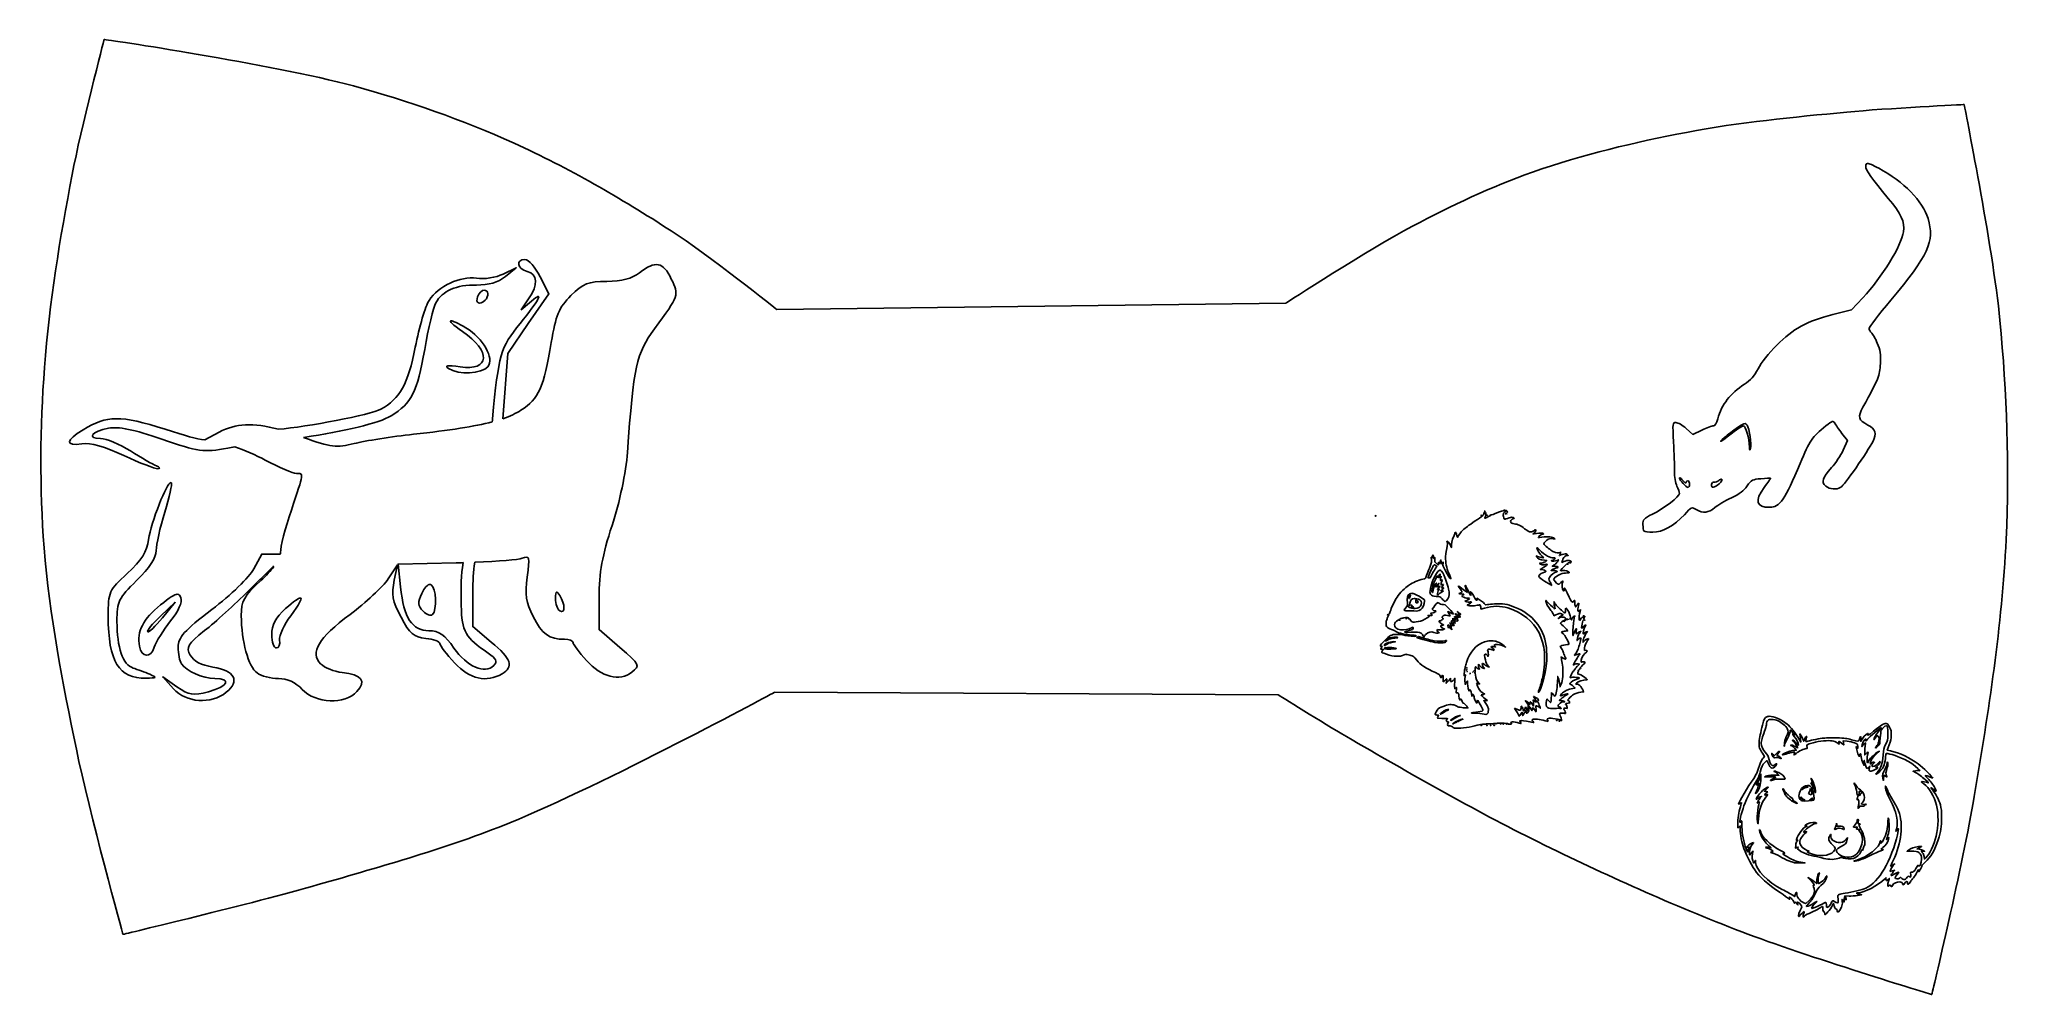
# Model space of a CAD drawing. Extents: x 22 to 290, y 86 to 216.
import ezdxf

# ---------------------------------------------------------------- set-up
doc = ezdxf.new("R2010")
doc.units = 0
doc.layers.add('Layer_1', color=7, linetype='CONTINUOUS')

msp = doc.modelspace()

# ---------------------------------------------------------------- linework, layer by layer
at = {"layer": 'Layer_1', "color": 1}
for points in [[(30.715368, 216.238143), (30.715368, 216.238143)], [(191.299812, 180.395921), (122.107966, 179.529408)], [(121.811963, 127.501301), (190.255813, 127.154035)]]:
    msp.add_lwpolyline(points, dxfattribs=at)
at = {"layer": 'Layer_1', "color": 7}
for points in [[(270.320934, 199.370404), (270.320934, 199.370404)], [(85.232765, 184.003074), (86.715535, 185.197006), (84.935658, 184.343724)], [(87.889622, 186.312114), (87.889622, 186.311564)], [(87.889622, 186.312114), (87.889622, 186.312114)], [(82.330617, 182.16036), (82.330617, 182.16036)], [(84.878884, 164.685183), (85.552469, 173.560298), (88.344925, 177.613385), (91.137382, 181.666471), (89.952271, 183.989293)], [(88.387369, 180.957608), (87.390772, 179.490826), (88.785898, 180.67704)], [(269.680422, 181.106438), (268.156862, 179.485864), (265.610797, 178.837634)], [(77.844275, 177.990967), (77.844275, 177.990967)], [(247.805993, 163.127999), (246.57072, 162.543158), (245.673341, 163.353997)], [(253.692423, 164.024825), (253.692423, 164.024825)], [(46.340669, 162.850188), (44.393225, 161.822721)], [(266.853789, 162.690885), (267.584149, 161.717438), (267.001515, 160.399483)], [(39.794437, 156.005746), (39.794437, 156.005746)], [(244.822816, 156.651769), (244.822816, 156.651769)], [(250.478838, 156.479241), (250.478838, 156.479241)], [(217.840828, 151.58555), (217.840828, 151.58555)], [(218.315977, 152.180864), (218.315977, 152.180864)], [(218.627412, 151.58555), (218.627412, 151.58555)], [(220.917714, 152.244805), (220.914956, 152.244805), (220.914956, 152.246458), (220.914956, 152.246458)], [(221.177335, 151.876042), (221.177335, 151.875491)], [(221.177335, 151.876042), (221.177335, 151.876042)], [(221.36089, 152.040303), (221.36089, 152.039753)], [(221.36089, 152.040303), (221.36089, 152.040303)], [(225.750769, 148.557173), (225.595327, 148.535126), (225.648794, 148.638755)], [(50.320442, 141.292708), (53.664115, 144.612677), (53.78373, 144.618742)], [(54.644174, 146.276245), (52.127878, 146.276245), (51.049149, 144.27313)], [(69.31036, 142.934228), (70.577603, 144.817729), (70.134426, 142.743508)], [(70.983297, 141.827937), (70.65312, 144.929077), (78.525576, 145.100504)], [(79.505638, 145.127513), (79.505638, 145.126963)], [(79.505638, 145.127513), (79.505638, 145.127513)], [(211.057022, 145.52053), (211.090645, 145.193107), (210.886698, 144.626458)], [(211.502955, 144.819383), (211.502955, 144.820486), (211.502955, 144.820486)], [(212.538138, 145.095543), (212.418524, 144.956636), (212.390965, 145.223423), (212.362299, 145.490214), (212.271901, 145.223976), (212.182052, 144.95829), (212.102127, 145.059161), (212.022202, 145.159483), (211.995743, 144.97207), (211.969835, 144.784658), (211.743838, 145.009002), (211.517286, 145.233346), (211.536029, 145.540373)], [(211.707456, 144.710242), (211.812739, 144.625355), (211.578472, 144.271476)], [(225.410118, 147.119604), (225.410118, 147.119604)], [(226.18733, 145.798894), (226.293714, 145.798894), (226.094174, 146.004496)], [(226.66358, 145.342487), (226.745159, 145.429578), (226.428763, 145.452178)], [(227.568675, 144.693706), (227.482688, 144.629766), (227.657973, 144.641893)], [(228.148004, 145.432886), (228.319982, 145.509506), (228.295731, 145.430131)], [(228.660082, 146.167104), (228.460543, 146.078359), (228.51401, 146.181988)], [(229.542027, 146.116394), (229.659987, 146.116394), (229.559666, 146.204589)], [(229.957644, 145.113732), (229.957644, 145.114285), (229.957644, 145.114285)], [(75.019298, 142.165283), (75.019298, 142.165283)], [(211.115453, 143.499223), (211.115453, 143.495916), (210.887248, 143.077544), (210.735664, 143.077544), (210.584632, 143.077544), (210.65188, 143.246767)], [(211.634697, 142.238043), (211.720134, 142.34498), (211.663909, 142.128902)], [(212.03598, 143.261649), (211.989128, 143.101245), (211.947785, 143.219758)], [(211.968732, 142.226466), (212.085039, 142.299228), (211.977551, 142.095278)], [(212.269146, 143.596787), (212.17599, 143.509697)], [(212.282924, 143.182274), (212.18591, 143.06652), (212.208511, 143.242909)], [(212.229457, 144.100599), (212.229457, 144.100599)], [(212.250404, 143.508593), (212.269146, 143.596787), (212.269146, 143.596787)], [(215.675103, 142.045669), (215.675103, 142.045669)], [(38.36348, 137.843755), (40.366047, 139.752613), (40.366047, 139.752613)], [(40.366047, 139.752613), (38.629717, 137.620512)], [(40.647716, 140.817562), (40.647716, 140.817562)], [(57.368282, 140.324774), (57.368282, 140.324774)], [(83.305165, 134.33527), (80.784457, 136.430437), (80.797135, 141.056787)], [(92.196268, 141.11687), (92.196268, 141.11687)], [(100.780895, 133.587822), (97.963632, 136.020334), (97.963632, 140.424545)], [(208.232045, 140.751415), (208.232045, 140.751415)], [(208.307562, 139.416924), (208.307562, 139.416924)], [(208.413395, 140.954812), (208.413395, 140.954812)], [(208.699475, 140.244848), (208.699475, 140.245399), (208.699475, 140.245399)], [(208.936497, 140.052474), (208.936497, 140.052474)], [(211.982513, 139.718436), (211.982513, 139.718436)], [(212.113701, 141.861564), (212.245993, 141.861564), (212.13079, 141.787701)], [(212.475298, 141.278927), (212.36671, 141.25688), (212.441674, 141.36216)], [(212.710669, 139.413063), (212.92509, 139.389912), (213.385355, 138.937366)], [(214.907814, 140.899691), (214.819619, 140.947647), (214.962935, 140.985682)], [(215.311855, 140.489589), (215.22366, 140.547464), (215.309648, 140.642274)], [(216.075285, 139.305026), (215.936381, 139.373377), (216.110013, 139.45716)], [(218.231641, 139.590005), (218.435592, 139.372274), (218.701276, 139.418575)], [(226.629956, 139.999558), (226.63106, 140.000108), (226.63106, 140.000108)], [(227.745617, 139.586147), (227.745617, 139.808284), (227.811211, 139.664969)], [(230.328611, 139.839154), (230.223881, 139.71127), (230.110882, 139.854035)], [(205.184925, 138.109992), (205.184925, 138.109992)], [(206.758094, 137.3201), (206.758094, 137.3201)], [(207.672009, 137.536728), (207.672009, 137.536728)], [(211.262076, 138.700342), (211.17829, 138.78964), (211.384444, 139.092258)], [(212.532076, 136.740221), (212.710669, 136.650373), (212.609797, 136.611237)], [(212.594362, 137.563737), (212.674841, 137.509717), (212.585543, 137.413256)], [(214.066659, 136.733606), (214.1532, 136.562729), (214.003819, 136.580921)], [(214.348328, 138.146371), (214.348881, 138.147474), (214.348881, 138.147474)], [(214.57598, 138.485368), (214.697798, 138.372922)], [(214.69339, 138.335437), (214.57598, 138.485368), (214.57598, 138.485368)], [(214.622834, 137.770993), (214.783789, 137.812335), (214.658662, 137.865802)], [(218.257549, 138.936263), (217.786811, 138.801214), (217.777991, 138.911458)], [(227.983742, 138.044395), (227.72026, 137.907695), (227.657973, 138.08188)], [(228.392191, 137.575314), (228.307305, 137.530664), (228.372348, 137.639805)], [(229.349653, 137.320651), (229.349653, 137.3201)], [(229.349653, 137.320651), (229.349653, 137.320651)], [(229.570689, 137.460108), (229.570689, 137.460108)], [(229.885985, 137.49759), (229.885985, 137.49759)], [(231.923827, 137.319547), (231.923827, 137.3201), (231.923827, 137.3201)], [(205.108308, 134.605365), (204.845378, 134.460947), (204.988693, 134.60812)], [(205.92135, 134.38598), (206.168295, 134.375507), (205.834257, 134.311566)], [(205.92135, 134.38598), (205.92135, 134.38598)], [(206.200265, 134.995625), (206.200265, 134.995625)], [(209.160291, 135.013814), (209.292032, 135.093742), (209.292032, 135.093742)], [(209.292032, 135.093742), (209.714262, 134.955386)], [(210.087436, 135.091535), (209.986011, 134.931685), (209.941914, 135.130121)], [(212.023302, 135.654326), (212.138508, 135.594244), (212.013382, 135.565031)], [(212.666572, 136.184596), (212.853434, 136.11349), (212.710669, 136.048997)], [(219.180833, 134.480239), (219.181384, 134.48079), (219.181384, 134.48079)], [(229.290674, 135.815283), (229.5751, 135.838984), (229.407531, 136.061674)], [(231.875872, 134.493467), (231.67964, 134.308259), (231.67964, 134.447166)], [(232.14652, 135.591489), (232.262274, 135.759609), (232.149825, 135.737009)], [(204.408814, 133.335916), (204.531186, 133.277487), (204.433619, 133.173308)], [(205.31832, 133.594987), (205.31832, 133.594987)], [(218.79002, 132.514053), (218.765216, 132.382312), (218.683086, 132.504131)], [(219.684092, 133.781299), (219.789375, 133.668297), (219.700077, 133.692551)], [(220.949131, 133.829254), (221.14812, 133.639635), (221.004805, 133.708536)], [(231.019285, 131.368076), (231.174174, 131.344925), (230.991723, 131.135466)], [(40.582675, 128.263632), (38.672714, 129.58269), (40.110833, 127.99464)], [(213.103686, 128.880442), (213.048012, 128.722796), (213.26519, 128.937217)], [(213.6775, 129.184161), (213.6775, 128.973048), (213.783884, 128.985175)], [(214.197297, 129.289995), (214.266199, 129.401893), (214.246353, 129.079982)], [(215.601793, 129.828534), (215.508086, 129.766798), (215.526276, 129.997757)], [(215.699357, 128.708465), (215.672348, 128.583889), (215.630455, 128.772955)], [(215.986541, 128.671533), (215.96394, 129.045808), (215.844879, 128.939424)], [(215.871338, 130.850486), (215.871338, 130.850486)], [(215.903858, 130.604645), (215.903858, 130.604645)], [(215.942443, 130.352739), (215.942443, 130.35329), (215.942443, 130.35329)], [(216.32168, 130.149342), (216.321129, 130.149342), (216.321129, 130.149342)], [(216.768164, 130.320216), (216.768164, 130.320216)], [(216.921402, 130.520859), (216.921402, 130.520859)], [(217.497423, 128.758624), (217.638534, 128.637356), (217.533801, 128.637356)], [(218.797186, 131.066011), (218.929481, 130.950257), (218.823094, 130.975612)], [(228.180525, 128.82973), (228.223521, 129.649388), (228.303997, 129.465833)], [(228.520625, 128.533176), (228.542675, 128.224496), (228.627009, 128.410257)], [(214.89293, 126.555967), (214.950257, 126.444622), (215.005378, 126.523447)], [(218.129666, 127.353025), (218.28125, 127.285226), (218.159432, 127.208606)], [(223.946091, 126.218624), (223.841358, 126.351466), (223.951602, 126.313434)], [(224.797716, 125.838284), (224.936073, 125.626618), (224.947096, 125.888447)], [(224.957019, 126.943472), (224.957019, 126.943472)], [(226.710985, 126.391155), (226.74902, 126.560378), (226.847688, 126.509115)], [(229.110424, 126.272091), (229.192006, 126.201535), (229.073493, 126.224136)], [(230.497834, 128.169925), (230.565633, 128.074565), (230.271836, 128.016687)], [(231.605777, 127.561937), (231.749645, 127.561937), (231.678536, 127.742734)], [(211.86731, 124.413395), (212.047006, 124.37481), (211.973693, 124.275592)], [(211.911957, 124.072742), (211.923534, 123.969115), (212.478056, 123.947065)], [(213.14668, 123.920057), (213.260782, 123.915645), (213.171484, 123.819185)], [(213.39252, 125.171314), (213.39252, 125.171314)], [(215.014198, 124.340633), (215.014198, 124.340633)], [(215.361464, 123.882575), (215.361464, 123.882575)], [(215.987091, 125.478341), (216.057647, 125.380226), (215.831649, 125.382981)], [(220.504853, 123.244817), (220.504853, 123.244817)], [(220.839439, 123.204578), (220.839439, 123.204578)], [(221.25671, 123.228832), (221.255607, 123.228282)], [(221.25671, 123.228832), (221.25671, 123.228832)], [(223.080131, 124.338979), (222.996895, 124.236453), (222.903189, 124.440404)], [(223.125882, 123.511605), (223.054223, 123.59043), (223.14848, 123.609722)], [(223.581736, 124.494974), (223.470391, 124.33402), (223.461021, 124.494974)], [(223.941129, 124.939254), (223.895928, 125.044534), (223.794506, 124.849956)], [(225.827387, 125.444717), (225.852191, 125.340537), (225.709426, 125.469522)], [(228.100049, 123.704532), (228.100049, 123.704532)], [(228.184936, 123.856667), (228.425815, 123.802096), (228.43188, 123.670908), (228.437392, 123.539717), (228.452274, 123.658231)], [(228.669452, 123.704532), (228.669452, 123.704532)], [(229.309964, 125.33723), (229.499033, 125.321245), (229.499033, 125.441963)], [(256.969395, 124.23921), (256.969395, 124.23921)], [(257.251067, 123.814774), (257.252721, 123.816981), (257.252721, 123.816981)], [(214.34502, 122.621394), (214.348328, 122.621394)], [(217.838624, 123.023781), (217.838624, 123.023781)], [(218.621901, 123.023781), (218.621901, 123.023781)], [(219.122405, 123.023781), (219.122405, 123.023781)], [(219.590386, 123.023781), (219.590386, 123.023781)], [(260.257948, 121.918043), (260.416698, 121.695352), (260.237001, 121.791813)], [(261.225882, 121.169493), (261.26116, 120.742299), (260.939249, 121.282492)], [(261.795285, 121.157366), (261.659136, 120.854198), (261.530152, 121.186579)], [(266.187369, 120.654105), (266.474002, 120.459527), (266.435967, 120.657966)], [(266.797564, 120.608907), (267.099079, 120.360309), (267.047816, 120.632608), (266.996553, 120.90546), (267.578086, 120.843174)], [(269.530491, 121.052634), (269.402608, 120.82002), (269.424658, 121.184925)], [(256.038395, 119.219843), (256.324475, 118.785486), (256.124936, 118.545707)], [(256.37188, 117.966381), (256.638668, 118.222695), (256.864115, 117.776211)], [(257.90536, 119.147083), (257.616523, 118.834545), (257.483681, 119.037392)], [(258.333105, 119.460175), (258.333105, 119.460175)], [(260.465203, 119.857047), (260.637184, 119.615617), (260.418351, 119.61286)], [(269.031091, 119.150391), (269.192045, 118.797613), (269.284097, 119.010934)], [(269.784048, 120.390625), (269.554192, 120.118876), (269.606008, 120.35204)], [(269.701919, 117.899684), (269.860669, 117.554622), (269.873346, 117.904092), (269.886577, 118.253562), (269.981937, 117.865507)], [(270.139033, 119.201103), (269.951067, 118.983372), (269.953825, 119.473403)], [(271.481793, 119.07267), (271.932688, 119.486631), (271.592588, 119.297564)], [(273.003699, 118.03473), (273.003699, 118.03473)], [(273.442464, 119.538997), (273.009761, 119.633807), (273.283714, 120.34322)], [(255.845468, 116.417464), (255.845468, 116.417464)], [(258.115923, 116.418017), (258.2857, 116.235013), (257.532739, 116.232258)], [(257.674951, 116.782922), (257.674951, 116.784023), (257.674951, 116.784023)], [(262.651875, 115.807822), (262.651875, 115.807822)], [(268.496963, 115.192114), (268.496963, 115.192114)], [(270.506142, 117.302166), (270.658827, 117.476901), (270.602603, 117.282323)], [(272.412796, 115.83373), (272.475082, 115.536073), (272.498233, 115.807822)], [(276.867716, 116.830877), (276.517695, 116.768037), (276.867716, 116.58724)], [(255.252911, 114.072045), (255.08865, 113.74848), (255.262834, 113.903925)], [(255.463477, 112.71385), (255.33339, 112.455882), (255.505368, 112.547935)], [(255.731368, 113.283256), (255.925396, 113.340581), (255.760031, 113.155923)], [(256.588508, 114.011409), (256.31841, 114.059367), (256.610556, 114.350959)], [(256.8349, 114.634835), (256.8349, 114.634835)], [(258.820928, 114.429231), (258.820928, 114.429231)], [(261.268326, 113.281049), (261.268876, 113.281049)], [(261.268326, 113.281049), (261.268326, 113.281049)], [(262.153025, 114.856975), (262.153025, 114.856975)], [(262.153025, 114.715864), (262.153025, 114.715864)], [(262.646914, 112.894097), (262.452886, 112.836219), (262.646914, 113.020327)], [(262.510764, 114.201029), (262.538876, 114.447973), (262.538876, 114.447973)], [(262.538876, 114.447973), (262.673925, 114.150869)], [(262.82606, 113.142145), (262.82606, 113.142145)], [(269.270316, 114.08858), (269.270316, 114.08858)], [(269.657822, 112.284452), (269.475921, 112.330203), (269.637978, 112.502184)], [(268.991952, 110.257634), (268.991952, 110.257083)], [(268.991952, 110.257634), (268.991952, 110.257634)], [(273.150872, 110.434576), (273.150872, 110.434576)], [(255.638213, 108.858099), (255.638763, 108.855895)], [(255.638213, 108.858099), (255.638213, 108.858099)], [(266.120674, 109.695947), (266.120674, 109.695947)], [(267.569267, 107.475651), (267.617222, 107.729761), (267.320118, 107.417222)], [(273.182292, 107.532425), (273.237966, 107.765592), (273.058269, 107.610147)], [(254.019843, 106.599218), (253.825815, 106.390859), (254.047405, 106.446533)], [(255.107392, 104.378925), (255.104635, 104.655082), (254.963524, 104.472078), (254.822412, 104.287973), (254.722091, 104.646813)], [(260.566628, 106.714974), (260.529146, 106.324161), (260.733647, 106.401883)], [(261.132173, 104.321597), (261.831116, 104.324355), (261.24848, 104.423019)], [(275.894269, 106.059028), (275.692526, 105.898624), (276.274609, 105.923979)], [(277.388063, 106.160453), (277.061744, 106.218328), (277.372631, 106.392513), (277.683516, 106.566698), (277.257978, 106.525355)], [(277.798169, 105.667114), (277.628395, 105.847911), (277.849982, 105.873819), (278.071572, 105.899727), (277.893529, 106.00115)], [(278.249064, 105.021091), (278.054483, 104.842495), (278.010936, 105.164406)], [(262.607778, 102.094686), (262.219172, 102.313521), (262.712508, 101.813567)], [(263.426332, 101.901762), (263.423575, 101.478979), (263.209704, 101.677418)], [(264.080625, 101.755139), (263.700285, 101.496618), (263.640203, 101.716003)], [(272.651471, 102.125005), (272.826206, 102.293125), (272.826206, 102.09579)], [(273.821703, 103.949527), (274.031162, 104.176075), (273.729097, 103.994727)], [(273.828868, 103.091836), (274.031162, 103.316181), (273.837135, 103.277045)], [(260.496073, 99.976368), (260.431579, 99.727217), (260.085967, 99.95983)], [(262.400519, 99.216793), (261.939704, 98.789601), (261.65197, 98.909766)], [(266.898436, 99.011188), (266.85875, 99.363966), (267.000965, 99.175453), (267.143176, 98.986937), (267.170188, 99.335303), (267.197197, 99.684223), (267.301376, 99.45106)], [(267.359805, 99.621384), (267.246255, 99.84187), (267.815108, 99.812657)], [(268.953369, 99.883213), (269.523326, 99.982431), (269.214092, 100.049128)], [(260.674115, 98.820468), (260.861528, 98.596124), (260.811368, 98.818264)], [(265.540795, 98.458871), (265.707261, 98.829287), (265.775062, 98.494702)]]:
    msp.add_lwpolyline(points, dxfattribs=at)
msp.add_lwpolyline([(203.484971, 151.559713), (203.484971, 151.559656)], close=True, dxfattribs=at)
at = {"layer": 'Layer_1', "color": 1}
for points in [[(30.715368, 216.238143), (30.715368, 216.238143), (27.533981, 204.048282), (26.359666, 197.864483)], [(64.593611, 209.907436), (53.502422, 212.901757), (30.715368, 216.238143), (30.715368, 216.238143)], [(86.407405, 202.126479), (79.376346, 205.313981), (72.046626, 207.895332), (64.593611, 209.907436)], [(267.537297, 206.360365), (260.239143, 205.663756), (252.917252, 204.980397), (245.716888, 203.60098)], [(283.451977, 207.388933), (283.451977, 207.388933), (272.829274, 206.865487), (267.537297, 206.360365)], [(288.313707, 178.080265), (287.360445, 187.937158), (283.451977, 207.388933), (283.451977, 207.388933)], [(245.716888, 203.60098), (238.648294, 202.246821), (231.600606, 200.590174), (224.811497, 198.201276)], [(107.739437, 190.232356), (100.904635, 194.65602), (93.822455, 198.764873), (86.407405, 202.126479)], [(224.811497, 198.201276), (219.18599, 196.221825), (213.780771, 193.621213), (208.504344, 190.842001)], [(26.359666, 197.864483), (24.711533, 189.185642), (23.231533, 180.442547), (22.594314, 171.631597)], [(122.107966, 179.529408), (122.107966, 179.529408), (112.753058, 186.987421), (107.739437, 190.232356)], [(208.504344, 190.842001), (202.568279, 187.715346), (191.299812, 180.395921), (191.299812, 180.395921)], [(289.16091, 148.291489), (289.632362, 158.213999), (289.26996, 168.192694), (288.313707, 178.080265)], [(22.594314, 171.631597), (22.005263, 163.486692), (21.909879, 155.27448), (22.549666, 147.133385)], [(284.826174, 113.339481), (286.777571, 124.916064), (288.603718, 136.564845), (289.16091, 148.291489)], [(22.549666, 147.133385), (23.273752, 137.919591), (25.071888, 128.808425), (26.930725, 119.755075)], [(85.844614, 109.775872), (98.231235, 114.79796), (121.811963, 127.501301), (121.811963, 127.501301)], [(190.255813, 127.154035), (190.255813, 127.154035), (196.384785, 123.307107), (199.513472, 121.491402)], [(199.513472, 121.491402), (208.09108, 116.513482), (216.694515, 111.552181), (225.584853, 107.157047)], [(26.930725, 119.755075), (28.669601, 111.286009), (33.255368, 94.600365), (33.255368, 94.600365)], [(279.070923, 86.415921), (279.070923, 86.415921), (283.300734, 104.28994), (284.826174, 113.339481)], [(59.796937, 101.360468), (68.563546, 103.890308), (77.388853, 106.347521), (85.844614, 109.775872)], [(225.584853, 107.157047), (234.624177, 102.688284), (243.849979, 98.565827), (253.26082, 94.944324)], [(33.255368, 94.600365), (33.255368, 94.600365), (51.025216, 98.829189), (59.796937, 101.360468)], [(253.26082, 94.944324), (261.71713, 91.69016), (279.070923, 86.415921), (279.070923, 86.415921)]]:
    msp.add_open_spline(points, degree=3, dxfattribs=at)
at = {"layer": 'Layer_1', "color": 7}
for points in [[(270.320934, 199.370404), (270.13351, 199.367017), (270.076744, 199.234855), (270.076744, 198.984552)], [(270.076744, 198.984552), (270.076744, 198.492442), (270.910722, 197.306691), (273.144257, 194.622785)], [(271.85276, 198.721623), (271.019781, 199.1668), (270.561923, 199.374919), (270.320934, 199.370404)], [(278.545064, 191.885453), (277.849669, 194.227051), (275.203245, 196.930866), (271.85276, 198.721623)], [(273.144257, 194.622785), (274.921523, 192.487182), (275.388104, 191.463666), (275.205252, 190.100617)], [(275.205252, 190.100617), (274.952748, 188.218026), (272.287083, 183.878707), (269.680422, 181.106438)], [(273.480499, 180.785077), (278.62843, 186.915649), (279.471882, 188.764552), (278.545064, 191.885453)], [(87.889622, 186.311564), (86.586743, 186.311564), (86.826561, 185.062922), (88.198302, 184.704218)], [(89.952271, 183.989293), (89.300535, 185.266856), (88.372335, 186.312114), (87.889622, 186.312114)], [(107.775815, 183.672896), (106.666202, 186.011277), (105.610807, 186.22175), (103.46366, 184.532791)], [(81.307562, 183.771011), (79.116642, 184.102904), (76.132247, 182.712497), (74.856687, 180.765784)], [(75.770605, 180.433403), (76.640131, 182.058184), (78.585037, 182.90528), (81.326855, 182.854342)], [(84.935658, 184.343724), (83.956996, 183.874502), (82.324606, 183.616946), (81.307562, 183.771011)], [(81.326855, 182.854342), (82.920874, 182.824706), (84.257207, 183.217734), (85.232765, 184.003074)], [(82.330617, 182.16036), (82.039279, 182.16036), (81.647487, 181.760045), (81.459697, 181.2707)], [(82.465113, 180.776811), (83.031957, 181.343654), (82.952438, 182.16036), (82.330617, 182.16036)], [(88.785898, 180.67704), (90.510812, 182.143353), (89.910945, 180.968905), (87.223755, 177.62)], [(88.198302, 184.704218), (89.646396, 184.325532), (89.717493, 182.914114), (88.387369, 180.957608)], [(99.010391, 183.346577), (96.475471, 183.346577), (95.795998, 183.076803), (94.127726, 181.408503)], [(103.46366, 184.532791), (102.415487, 183.708307), (101.057236, 183.346577), (99.010391, 183.346577)], [(105.490478, 176.896255), (108.860042, 181.494389), (108.839313, 181.43177), (107.775815, 183.672896)], [(74.856687, 180.765784), (74.363109, 180.012449), (73.520362, 177.148706), (72.984761, 174.402006)], [(74.268542, 174.105453), (74.769345, 176.977261), (75.44492, 179.824903), (75.770605, 180.433403)], [(81.459697, 181.2707), (81.112761, 180.366629), (81.744656, 180.056382), (82.465113, 180.776811)], [(94.127726, 181.408503), (92.508505, 179.789281), (92.069144, 178.740318), (91.458189, 175.032595)], [(270.528742, 176.956338), (270.528742, 177.128662), (271.856903, 178.851544), (273.480499, 180.785077)], [(77.844275, 177.990967), (77.560895, 177.980807), (78.054211, 177.459709), (79.417994, 176.533004)], [(79.871093, 177.038467), (78.755186, 177.697653), (78.06469, 177.998869), (77.844275, 177.990967)], [(82.837184, 171.753416), (83.769025, 172.876209), (82.207837, 175.658118), (79.871093, 177.038467)], [(87.223755, 177.62), (84.543604, 174.279872), (84.324286, 173.523104), (83.4799, 164.663133)], [(101.816075, 160.114506), (102.663563, 171.949664), (103.003141, 173.502025), (105.490478, 176.896255)], [(265.610797, 178.837634), (262.079012, 177.937853), (260.218098, 176.922753), (257.990797, 174.680921)], [(270.842382, 176.38252), (270.669633, 176.525861), (270.528742, 176.784069), (270.528742, 176.956338)], [(72.984761, 174.402006), (72.01163, 169.411471), (70.88277, 167.371848), (68.328094, 165.987153)], [(69.693454, 165.072135), (72.519712, 166.815845), (73.24797, 168.25298), (74.268542, 174.105453)], [(79.417994, 176.533004), (83.32917, 173.875289), (83.134615, 171.113756), (79.078997, 171.725303)], [(91.458189, 175.032595), (90.445943, 168.88952), (89.794588, 167.435249), (87.341162, 165.837222)], [(257.990797, 174.680921), (256.912655, 173.595692), (255.886958, 172.299953), (255.449146, 171.471744)], [(271.655977, 174.961489), (271.381375, 175.599819), (271.015102, 176.239152), (270.842382, 176.38252)], [(272.072695, 172.16793), (272.138877, 173.4784), (272.056677, 174.02993), (271.655977, 174.961489)], [(79.078997, 171.725303), (77.353208, 171.985541), (76.894732, 171.920006), (77.522366, 171.502063)], [(77.522366, 171.502063), (78.847964, 170.6193), (82.020433, 170.769307), (82.837184, 171.753416)], [(255.449146, 171.471744), (254.897063, 170.42738), (254.437662, 169.905331), (253.598164, 169.366654)], [(269.709084, 166.259452), (271.863541, 170.177515), (271.987859, 170.487748), (272.072695, 172.16793)], [(253.598164, 169.366654), (251.681254, 168.13656), (250.510068, 166.614166), (249.987703, 164.672505)], [(270.385424, 163.825285), (269.052771, 164.54594), (268.956708, 164.891211), (269.709084, 166.259452)], [(38.983048, 163.255329), (32.911827, 165.184318), (31.103889, 165.173007), (27.847947, 163.186981)], [(30.217621, 161.993598), (28.297945, 161.993598), (29.034977, 162.943081), (31.307374, 163.397544)], [(31.307374, 163.397544), (32.603705, 163.656821), (34.776585, 163.208209), (38.54428, 161.90375)], [(54.385103, 163.254779), (50.909028, 164.193393), (48.598898, 164.042182), (46.340669, 162.850188)], [(68.328094, 165.987153), (66.916814, 165.222218), (58.196319, 163.549447), (54.385103, 163.254779)], [(57.800985, 162.142425), (63.256454, 162.929346), (68.122803, 164.103096), (69.693454, 165.072135)], [(83.436353, 164.254684), (81.057081, 163.632638), (77.717599, 163.120593), (72.755455, 162.574578)], [(83.4799, 164.663133), (83.467171, 164.529359), (83.449902, 164.389642), (83.436353, 164.254684)], [(87.341162, 165.837222), (86.676332, 165.40418), (85.87939, 165.027067), (84.878884, 164.685183)], [(244.300815, 164.164285), (243.835995, 164.164285), (243.828756, 164.104764), (243.973395, 161.510183)], [(245.673341, 163.353997), (245.179988, 163.799739), (244.562322, 164.164285), (244.300815, 164.164285)], [(249.385777, 163.712286), (249.196519, 163.712286), (248.485556, 163.449507), (247.805993, 163.127999)], [(249.987703, 164.672505), (249.827288, 164.076254), (249.599532, 163.712286), (249.385777, 163.712286)], [(250.876263, 162.118174), (251.311111, 162.511225), (252.122819, 163.136579), (252.679841, 163.507785)], [(253.475795, 163.712286), (253.310921, 163.712286), (252.633266, 163.290246), (251.969874, 162.774118)], [(252.679841, 163.507785), (253.254727, 163.890959), (253.516514, 164.045625), (253.692423, 164.024825)], [(254.291042, 160.821162), (254.23773, 162.062545), (253.772523, 163.712286), (253.475795, 163.712286)], [(253.692423, 164.024825), (253.797974, 164.012407), (253.872805, 163.93647), (253.965826, 163.8093)], [(253.965826, 163.8093), (254.115968, 163.603927), (254.305362, 162.901818), (254.386952, 162.248812)], [(261.172412, 158.588742), (262.478791, 161.730412), (262.82882, 162.244037), (264.658297, 163.701263)], [(264.658297, 163.701263), (265.564823, 164.423328), (265.654762, 164.450521), (265.880342, 164.07223)], [(265.880342, 164.07223), (266.014256, 163.847609), (266.452271, 163.22626), (266.853789, 162.690885)], [(271.077202, 161.647436), (271.596547, 162.653784), (271.398574, 163.277436), (270.385424, 163.825285)], [(27.847947, 163.186981), (25.444712, 161.72109), (25.375907, 160.933208), (27.680929, 161.271507)], [(27.680929, 161.271507), (28.839168, 161.44149), (30.790687, 160.899146), (33.382701, 159.686211)], [(34.283938, 160.304123), (32.818584, 161.233396), (30.988539, 161.993598), (30.217621, 161.993598)], [(38.54428, 161.90375), (43.609576, 160.150049), (44.142152, 160.078413), (47.528536, 160.698794)], [(44.393225, 161.822721), (43.22951, 161.924124), (41.797735, 162.361023), (38.983048, 163.255329)], [(47.528536, 160.698794), (47.802292, 160.748945), (48.13431, 160.803143), (48.444105, 160.85589)], [(48.444105, 160.85589), (49.765695, 160.409414), (51.351612, 159.739724), (52.604678, 159.071055)], [(64.68401, 161.306785), (62.29624, 160.712453), (61.540063, 160.790807), (57.800985, 162.142425)], [(72.755455, 162.574578), (69.819497, 162.251518), (66.187549, 161.681012), (64.68401, 161.306785)], [(243.973395, 161.510183), (244.05476, 160.050416), (244.112367, 158.265152), (244.101276, 157.543086)], [(251.969874, 162.774118), (250.339504, 161.505698), (249.921308, 161.254941), (250.876263, 162.118174)], [(254.426091, 160.636507), (254.348423, 160.333655), (254.309809, 160.386512), (254.291042, 160.821162)], [(254.386952, 162.248812), (254.468543, 161.595778), (254.486063, 160.8703), (254.426091, 160.636507)], [(266.704961, 155.36358), (267.134109, 155.593253), (270.303772, 160.14892), (271.077202, 161.647436)], [(33.382701, 159.686211), (35.549942, 158.672018), (37.626324, 157.863016), (37.997474, 157.888699)], [(37.810612, 158.2751), (37.336366, 158.46179), (35.749292, 159.374822), (34.283938, 160.304123)], [(37.997474, 157.888699), (38.368597, 157.914381), (38.284887, 158.088382), (37.810612, 158.2751)], [(52.604678, 159.071055), (54.482613, 158.06894), (56.381935, 157.248737), (56.825334, 157.248737)], [(99.725316, 150.173889), (100.75142, 153.287618), (101.624418, 157.437995), (101.816075, 160.114506)], [(257.031132, 152.643884), (258.40482, 152.643884), (259.138126, 153.696477), (261.172412, 158.588742)], [(265.452047, 158.047999), (264.18343, 156.691583), (263.987489, 156.076598), (264.652235, 155.538315)], [(267.001515, 160.399483), (266.681052, 159.674708), (265.983757, 158.616507), (265.452047, 158.047999)], [(39.794437, 156.005746), (39.245571, 156.077176), (37.058301, 150.584756), (36.749522, 148.28267)], [(38.945563, 151.980772), (39.584825, 154.0347), (39.988357, 155.834976), (39.842392, 155.980941)], [(39.842392, 155.980941), (39.828224, 155.995052), (39.812217, 156.002924), (39.794437, 156.005746)], [(56.825334, 157.248737), (57.859227, 157.248737), (57.883501, 157.433802), (56.147891, 152.263547)], [(244.101276, 157.543086), (244.089422, 156.773636), (244.225668, 155.940953), (244.429799, 155.531703)], [(244.429799, 155.531703), (244.6214, 155.147655), (244.777618, 154.698919), (244.777618, 154.534552)], [(245.946193, 155.354761), (245.693294, 155.354761), (244.775852, 156.347937), (244.785334, 156.611533)], [(244.785334, 156.611533), (244.785334, 156.640574), (244.799251, 156.653576), (244.822816, 156.651769)], [(244.822816, 156.651769), (244.893174, 156.646407), (245.053533, 156.509586), (245.23678, 156.289622)], [(245.23678, 156.289622), (245.481128, 155.996421), (245.68106, 155.869421), (245.68106, 156.0074)], [(245.68106, 156.0074), (245.68106, 156.145406), (245.782823, 156.258202), (245.907058, 156.258202)], [(245.907058, 156.258202), (246.031292, 156.258202), (246.133056, 156.054703), (246.133056, 155.806206)], [(246.133056, 155.806206), (246.133056, 155.557738), (246.048781, 155.354761), (245.946193, 155.354761)], [(250.171258, 155.828807), (249.548619, 155.248727), (249.004314, 155.207974), (249.122847, 155.749982)], [(249.122847, 155.749982), (249.170402, 155.967406), (249.341104, 156.116131), (249.502083, 156.080713)], [(249.502083, 156.080713), (249.663091, 156.045322), (249.938732, 156.136124), (250.115036, 156.282456)], [(250.115036, 156.282456), (250.285527, 156.423962), (250.408028, 156.481866), (250.478838, 156.479241)], [(250.478838, 156.479241), (250.634652, 156.473315), (250.542126, 156.174303), (250.171258, 155.828807)], [(251.827109, 153.944203), (252.917954, 154.448362), (253.519009, 154.896212), (253.972991, 155.542726)], [(253.972991, 155.542726), (254.557417, 156.374943), (254.694724, 156.447062), (255.846021, 156.529951)], [(256.296363, 155.353107), (254.939806, 153.534918), (255.18156, 152.643884), (257.031132, 152.643884)], [(255.846021, 156.529951), (256.529309, 156.579199), (257.11327, 156.606391), (257.14358, 156.590586)], [(257.14358, 156.590586), (257.173891, 156.574782), (256.792566, 156.018192), (256.296363, 155.353107)], [(264.652235, 155.538315), (265.217385, 155.080664), (266.044787, 155.010266), (266.704961, 155.36358)], [(244.777618, 154.534552), (244.777618, 154.118105), (242.690035, 152.511084), (241.11865, 151.717842)], [(245.435216, 151.632405), (246.418563, 152.699177), (246.42563, 152.701711), (247.04697, 152.334653)], [(247.04697, 152.334653), (247.955387, 151.798035), (248.728888, 151.88137), (249.569882, 152.605298)], [(249.569882, 152.605298), (249.977975, 152.956608), (250.993707, 153.559051), (251.827109, 153.944203)], [(37.78305, 146.764072), (37.78305, 147.579666), (38.30633, 149.926843), (38.945563, 151.980772)], [(56.147891, 152.263547), (55.332353, 149.834093), (54.665121, 147.237135), (54.665121, 146.492323)], [(97.963632, 140.424545), (97.963632, 143.712575), (98.41002, 146.182618), (99.725316, 150.173889)], [(203.484971, 151.559656), (203.479044, 151.563043), (203.475093, 151.533974), (203.475093, 151.482469)], [(203.475093, 151.482469), (203.475093, 151.413691), (203.482713, 151.385779), (203.491744, 151.420182)], [(203.491744, 151.54532), (203.488922, 151.553786), (203.487511, 151.558584), (203.484971, 151.559713)], [(203.491744, 151.420182), (203.500776, 151.454585), (203.500776, 151.510888), (203.491744, 151.54532)], [(217.025581, 150.794007), (216.037493, 150.131745), (215.730359, 149.901324), (215.346029, 149.532827)], [(218.17707, 151.765247), (218.207268, 151.629893), (217.956124, 151.417718), (217.025581, 150.794007)], [(217.796181, 151.578385), (217.771627, 151.568507), (217.791665, 151.561299), (217.840828, 151.561299)], [(217.840828, 151.58555), (217.824741, 151.58555), (217.808457, 151.582618), (217.796181, 151.578385)], [(217.885478, 151.578385), (217.873343, 151.583182), (217.857028, 151.58555), (217.840828, 151.58555)], [(217.840828, 151.561299), (217.890019, 151.561299), (217.910032, 151.568789), (217.885478, 151.578385)], [(218.191952, 151.805486), (218.167399, 151.839833), (218.1631, 151.82807), (218.17707, 151.765247)], [(218.255342, 151.930062), (218.283705, 151.817004), (218.241821, 151.735015), (218.191952, 151.805486)], [(218.314324, 151.996206), (218.241002, 152.017937), (218.235022, 152.010862), (218.255342, 151.930062)], [(218.308259, 152.143933), (218.305436, 152.106312), (218.315698, 152.085225), (218.327551, 152.097078)], [(218.315977, 152.180864), (218.312309, 152.177195), (218.30967, 152.164789), (218.308259, 152.143933)], [(218.316528, 151.135208), (218.312294, 151.139159), (218.348391, 151.238191), (218.396453, 151.355144)], [(218.396453, 151.355144), (218.53858, 151.70081), (218.508069, 151.938576), (218.314324, 151.996206)], [(218.330309, 152.16543), (218.324382, 152.179258), (218.319646, 152.183969), (218.315977, 152.180864)], [(218.736003, 151.337505), (218.509887, 151.222584), (218.320761, 151.131229), (218.316528, 151.135208)], [(218.327551, 152.097078), (218.339405, 152.108931), (218.340751, 152.139747), (218.330309, 152.16543)], [(218.582765, 151.578385), (218.558212, 151.568507), (218.578249, 151.561299), (218.627412, 151.561299)], [(218.627412, 151.58555), (218.611326, 151.58555), (218.595042, 151.582618), (218.582765, 151.578385)], [(218.672063, 151.578385), (218.659927, 151.583182), (218.643612, 151.58555), (218.627412, 151.58555)], [(218.627412, 151.561299), (218.676632, 151.561299), (218.696616, 151.568789), (218.672063, 151.578385)], [(219.086577, 151.548068), (219.119823, 151.548068), (218.962148, 151.452426), (218.736003, 151.337505)], [(219.104766, 151.593819), (219.042254, 151.600593), (218.998707, 151.594076), (219.008302, 151.578385)], [(219.008302, 151.578385), (219.017898, 151.562862), (219.053331, 151.548068), (219.086577, 151.548068)], [(219.629522, 151.766901), (219.342417, 151.637502), (219.184183, 151.585071), (219.104766, 151.593819)], [(220.82125, 152.181415), (220.586723, 152.143879), (220.058415, 151.960223), (219.629522, 151.766901)], [(220.885743, 151.228915), (220.811491, 151.392575), (220.785165, 151.727215), (220.846605, 151.727215)], [(220.910548, 152.233231), (220.942721, 152.213193), (220.913932, 152.196372), (220.82125, 152.181415)], [(220.863143, 151.774066), (220.834808, 151.847896), (220.981592, 152.007111), (221.164105, 152.100386)], [(220.846605, 151.727215), (220.866078, 151.727215), (220.873021, 151.748102), (220.863143, 151.774066)], [(221.199936, 151.062999), (221.010734, 150.967297), (221.002442, 150.971697), (220.885743, 151.228915)], [(220.914956, 152.246458), (220.90141, 152.243636), (220.899259, 152.240286), (220.910548, 152.233231)], [(221.241276, 152.204015), (221.095677, 152.234692), (220.957958, 152.250703), (220.917714, 152.244805)], [(221.156389, 151.771862), (221.117612, 151.722247), (221.119285, 151.721327), (221.17127, 151.761939)], [(221.177335, 151.852341), (221.190318, 151.839358), (221.180942, 151.803161), (221.156389, 151.771862)], [(221.164105, 152.100386), (221.319158, 152.17969), (221.324559, 152.186517), (221.241276, 152.204015)], [(221.177335, 151.875491), (221.164635, 151.875491), (221.164353, 151.865323), (221.177335, 151.852341)], [(221.17127, 151.761939), (221.211233, 151.793266), (221.238431, 151.796018), (221.253953, 151.770759)], [(221.272695, 151.804936), (221.233354, 151.844249), (221.190318, 151.876042), (221.177335, 151.876042)], [(221.961162, 151.298369), (221.825809, 151.298369), (221.412647, 151.17061), (221.199936, 151.062999)], [(221.253953, 151.770759), (221.266653, 151.750156), (221.292101, 151.733277), (221.310731, 151.733277)], [(221.310731, 151.733277), (221.329357, 151.733277), (221.310711, 151.765594), (221.272695, 151.804936)], [(221.36089, 152.039753), (221.331934, 152.043986), (221.316031, 152.035686), (221.325062, 152.021011)], [(221.325062, 152.021011), (221.334093, 152.006617), (221.366351, 151.994552), (221.396718, 151.994552)], [(221.396718, 151.994552), (221.462899, 151.994552), (221.435594, 152.029297), (221.36089, 152.040303)], [(221.844306, 150.629192), (221.80979, 150.712533), (221.812722, 150.753647), (221.860841, 150.85409)], [(222.318351, 150.401541), (221.991707, 150.442519), (221.904334, 150.484299), (221.844306, 150.629192)], [(221.860841, 150.85409), (221.925272, 150.989161), (222.107379, 151.119223), (222.232911, 151.119223)], [(222.31339, 151.156705), (222.31339, 151.208041), (222.089376, 151.298369), (221.961162, 151.298369)], [(222.232911, 151.119223), (222.277136, 151.11928), (222.31339, 151.136159), (222.31339, 151.156705)], [(223.735525, 149.735674), (223.152736, 150.184153), (222.825364, 150.337984), (222.318351, 150.401541)], [(241.11865, 151.717842), (239.917963, 151.111713), (239.80841, 150.993575), (239.80841, 150.306731)], [(239.80841, 150.306731), (239.80841, 149.894404), (239.875509, 149.488851), (239.958341, 149.406047)], [(241.144558, 149.25777), (242.455169, 149.260592), (244.075864, 150.157681), (245.435216, 151.632405)], [(36.749522, 148.28267), (36.52095, 146.578668), (35.811818, 145.447358), (33.852886, 143.664589)], [(213.180303, 148.046199), (213.126314, 148.046199), (213.12669, 148.038014), (213.184715, 147.949735)], [(213.184715, 147.949735), (213.273107, 147.814861), (213.259667, 147.507524), (213.146129, 147.051255)], [(213.637814, 147.477343), (213.460773, 147.820158), (213.278799, 148.046199), (213.180303, 148.046199)], [(213.818061, 147.152677), (213.811287, 147.152677), (213.730044, 147.298809), (213.637814, 147.477343)], [(214.138315, 148.815144), (213.8301, 148.125703), (213.718371, 147.634575), (213.79491, 147.304262)], [(213.79491, 147.304262), (213.814383, 147.220668), (213.824834, 147.152677), (213.818061, 147.152677)], [(214.266199, 149.18115), (214.265973, 149.136925), (214.208617, 148.972427), (214.138315, 148.815144)], [(214.302577, 149.261628), (214.283104, 149.261628), (214.266199, 149.225402), (214.266199, 149.18115)], [(214.539048, 148.834987), (214.481164, 149.104255), (214.393735, 149.261628), (214.302577, 149.261628)], [(214.674097, 148.633243), (214.637098, 148.485811), (214.603226, 148.536283), (214.539048, 148.834987)], [(215.346029, 149.532827), (215.052828, 149.251705), (214.716148, 148.800827), (214.674097, 148.633243)], [(224.555733, 149.296906), (224.374603, 149.296906), (224.153185, 149.414251), (223.735525, 149.735674)], [(225.089311, 149.522904), (224.931492, 149.389695), (224.714624, 149.296906), (224.555733, 149.296906)], [(224.832994, 148.989879), (224.794104, 148.976333), (224.836375, 149.013278), (224.92615, 149.072009)], [(225.883061, 149.150833), (225.72067, 149.153656), (224.973484, 149.038393), (224.832994, 148.989879)], [(224.92615, 149.072009), (225.143912, 149.214531), (225.245303, 149.34989), (225.245303, 149.497549)], [(225.223256, 149.617714), (225.211403, 149.617714), (225.151146, 149.575115), (225.089311, 149.522904)], [(225.245303, 149.497549), (225.245303, 149.563702), (225.23511, 149.617714), (225.223256, 149.617714)], [(225.648794, 148.638755), (225.748954, 148.832444), (225.979936, 148.974444), (226.193945, 148.974444)], [(227.672855, 148.493233), (227.332241, 148.66584), (226.678377, 148.687899), (225.750769, 148.557173)], [(226.309149, 149.019092), (226.288264, 149.083269), (226.076581, 149.148039), (225.883061, 149.150833)], [(226.193945, 148.974444), (226.281858, 148.974444), (226.319026, 148.98881), (226.309149, 149.019092)], [(226.532392, 147.440965), (226.267555, 147.679132), (226.268342, 147.698724), (226.548927, 148.001548)], [(227.700967, 146.592091), (227.417559, 146.73594), (226.892649, 147.117115), (226.532392, 147.440965)], [(226.548927, 148.001548), (226.820369, 148.294721), (227.013175, 148.384645), (227.372443, 148.384645)], [(227.372443, 148.384645), (227.529754, 148.384645), (227.702567, 148.372323), (227.756641, 148.357083)], [(227.756641, 148.357083), (227.920471, 148.311279), (227.869846, 148.393439), (227.672855, 148.493233)], [(239.958341, 149.406047), (240.041173, 149.323215), (240.575174, 149.255512), (241.144558, 149.25777)], [(35.114066, 142.687284), (36.873948, 144.397692), (37.78305, 145.786341), (37.78305, 146.764072)], [(53.78373, 144.618742), (53.335561, 144.02235), (52.736561, 143.367115), (51.996687, 142.687834)], [(54.665121, 146.492323), (54.665121, 146.424392), (54.656874, 146.351429), (54.644174, 146.276245)], [(78.525576, 145.100504), (78.856256, 145.107842), (79.179728, 145.1182), (79.505638, 145.127513)], [(79.505638, 145.126963), (79.168213, 143.350176), (79.178221, 142.059249), (79.233339, 139.30668)], [(80.797135, 141.056787), (80.801481, 142.609292), (80.880328, 143.906563), (81.076049, 145.18043)], [(81.076049, 145.18043), (84.336399, 145.307514), (87.018292, 145.521647), (87.50377, 145.716211)], [(87.50377, 145.716211), (88.524608, 146.125321), (88.578171, 145.929154), (88.198853, 143.17125)], [(210.886698, 144.626458), (210.632077, 143.919012), (210.317588, 143.130274), (210.247286, 143.022973)], [(210.65188, 143.246767), (210.922672, 143.92918), (211.240937, 144.607784), (211.35964, 144.754342)], [(211.034974, 145.861731), (211.028483, 145.854111), (211.038677, 145.700418), (211.057022, 145.52053)], [(211.117657, 145.790075), (211.078513, 145.837036), (211.041183, 145.869351), (211.034974, 145.861731)], [(211.190417, 145.76527), (211.190417, 145.715825), (211.175484, 145.720676), (211.117657, 145.790075)], [(211.298454, 146.169861), (211.270796, 146.187077), (211.193239, 145.895572), (211.190417, 145.76527)], [(211.351371, 145.943863), (211.338106, 146.058248), (211.314541, 146.159983), (211.298454, 146.169861)], [(211.441219, 145.671011), (211.438397, 145.560323), (211.371973, 145.765217), (211.351371, 145.943863)], [(211.35964, 144.754342), (211.400619, 144.804944), (211.446737, 144.826551), (211.502955, 144.819383)], [(211.497443, 145.777948), (211.466512, 145.739763), (211.441219, 145.691895), (211.441219, 145.671011)], [(211.536029, 145.540373), (211.55268, 145.823385), (211.549034, 145.841899), (211.497443, 145.777948)], [(211.502955, 144.820486), (211.559146, 144.813431), (211.625499, 144.776536), (211.707456, 144.710242)], [(212.656649, 145.147356), (212.659471, 145.227959), (212.649898, 145.224744), (212.538138, 145.095543)], [(213.024861, 143.918699), (212.601274, 144.728168), (212.59393, 144.745601), (212.624128, 144.902065)], [(212.624128, 144.902065), (212.641061, 144.989667), (212.656649, 145.099886), (212.656649, 145.147356)], [(213.146129, 147.051255), (213.000503, 146.465701), (212.968109, 146.161219), (212.990687, 145.58447)], [(212.990687, 145.58447), (213.020518, 144.819958), (213.170651, 144.241383), (213.568359, 143.358112)], [(225.343971, 145.935044), (225.297489, 146.057246), (225.320253, 146.064118), (225.486736, 145.979141)], [(226.428763, 145.452178), (225.867056, 145.492056), (225.440124, 145.682116), (225.343971, 145.935044)], [(225.417284, 146.988416), (225.395271, 147.0647), (225.39121, 147.108823), (225.410118, 147.119604)], [(225.410118, 147.119604), (225.442715, 147.136255), (225.541659, 147.056863), (225.734784, 146.870455)], [(226.094174, 146.004496), (225.731519, 146.377876), (225.493004, 146.724453), (225.417284, 146.988416)], [(225.486736, 145.979141), (225.649183, 145.896281), (226.025109, 145.798894), (226.18733, 145.798894)], [(226.017557, 144.864033), (225.772813, 144.918812), (225.68605, 144.998227), (225.836757, 145.029949)], [(225.734784, 146.870455), (226.526615, 146.106113), (227.210411, 145.722567), (227.693801, 145.772436)], [(225.836757, 145.029949), (226.396855, 145.147833), (226.528198, 145.197566), (226.66358, 145.342487)], [(226.488845, 144.875057), (226.260584, 144.827982), (226.184491, 144.82661), (226.017557, 144.864033)], [(226.0826, 144.342582), (226.442067, 144.531558), (226.732191, 144.742336), (226.762248, 144.837022)], [(226.772721, 144.920808), (226.765948, 144.926734), (226.638451, 144.905847), (226.488845, 144.875057)], [(226.762248, 144.837022), (226.775795, 144.8769), (226.779495, 144.914881), (226.772721, 144.920808)], [(227.421502, 145.404223), (227.375077, 145.404223), (227.35555, 145.388975), (227.37079, 145.364534)], [(227.37079, 145.364534), (227.412417, 145.297168), (227.9498, 145.344494), (228.148004, 145.432886)], [(227.598441, 145.45659), (227.542759, 145.427662), (227.462961, 145.404223), (227.421502, 145.404223)], [(227.716952, 144.81277), (227.682549, 144.782262), (227.615976, 144.728786), (227.568675, 144.693706)], [(227.886728, 145.761963), (227.886728, 145.706365), (227.70117, 145.509704), (227.598441, 145.45659)], [(227.657973, 144.641893), (227.999801, 144.6656), (228.464435, 144.513846), (228.230134, 144.455031)], [(227.693801, 145.772436), (227.799889, 145.783442), (227.886728, 145.778614), (227.886728, 145.761963)], [(228.499678, 146.502796), (228.342001, 146.386238), (228.039521, 146.420246), (227.700967, 146.592091)], [(227.779792, 144.847495), (227.779792, 144.859066), (227.751355, 144.843278), (227.716952, 144.81277)], [(227.922557, 144.9401), (227.843817, 144.877729), (227.779792, 144.835924), (227.779792, 144.847495)], [(228.046029, 145.08562), (228.057035, 145.067558), (228.001297, 145.002443), (227.922557, 144.9401)], [(228.078549, 145.118693), (228.049565, 145.118693), (228.035022, 145.103738), (228.046029, 145.08562)], [(228.295731, 145.430131), (228.253818, 145.291588), (228.1333, 145.118693), (228.078549, 145.118693)], [(228.617639, 146.578863), (228.609172, 146.578863), (228.556236, 146.544593), (228.499678, 146.502796)], [(228.51401, 146.181988), (228.569382, 146.289092), (228.644986, 146.578863), (228.617639, 146.578863)], [(228.634174, 144.095088), (228.888823, 144.396896), (229.248327, 144.77881), (229.362881, 144.869545)], [(229.365088, 146.316484), (229.240571, 146.347726), (228.910216, 146.277707), (228.660082, 146.167104)], [(228.796785, 145.150113), (228.76749, 145.150113), (228.832139, 145.352673), (228.933485, 145.578958)], [(229.042076, 145.258151), (228.915245, 145.198799), (228.80497, 145.150113), (228.796785, 145.150113)], [(228.933485, 145.578958), (229.092912, 145.934925), (229.296042, 146.113572), (229.542027, 146.116394)], [(229.790075, 145.422966), (229.618117, 145.455224), (229.325653, 145.390852), (229.042076, 145.258151)], [(229.362881, 144.869545), (229.482912, 144.964625), (229.508716, 144.972257), (229.562423, 144.930177)], [(229.559666, 146.204589), (229.504661, 146.25299), (229.417242, 146.303502), (229.365088, 146.316484)], [(229.576201, 144.943408), (229.534093, 144.997171), (229.542873, 145.013317), (229.64786, 145.077353)], [(229.562423, 144.930177), (229.617851, 144.886659), (229.619099, 144.888403), (229.576201, 144.943408)], [(229.64786, 145.077353), (229.751153, 145.140345), (229.847989, 145.167698), (230.066232, 145.196965)], [(230.066232, 145.196965), (230.155979, 145.2091), (229.925598, 145.397566), (229.790075, 145.422966)], [(229.917955, 145.10767), (229.889592, 145.096099), (229.897965, 145.088442), (229.939452, 145.08562)], [(229.957644, 145.114285), (229.945226, 145.114285), (229.930825, 145.111339), (229.917955, 145.10767)], [(229.939452, 145.08562), (229.977072, 145.082798), (229.99816, 145.091958), (229.986307, 145.103812)], [(229.986307, 145.103812), (229.98038, 145.109738), (229.969949, 145.113167), (229.957644, 145.113732)], [(33.852886, 143.664589), (31.348587, 141.385475), (31.258868, 141.182724), (31.258868, 137.799105)], [(32.445082, 137.144262), (32.445082, 139.859832), (32.656391, 140.298724), (35.114066, 142.687284)], [(51.049149, 144.27313), (50.455974, 143.171504), (47.895555, 140.690415), (45.359506, 138.759874)], [(51.996687, 142.687834), (49.697028, 140.57653), (49.329899, 139.916923), (49.342034, 137.919269)], [(64.133897, 138.098416), (66.242322, 139.660629), (68.571785, 141.836751), (69.31036, 142.934228)], [(70.134426, 142.743508), (69.718007, 140.793802), (69.874565, 139.94048), (71.05716, 137.702091)], [(75.019298, 142.165283), (74.685175, 142.187155), (74.197927, 141.690094), (73.860643, 140.949853)], [(75.15214, 142.12339), (75.111528, 142.148367), (75.067022, 142.162179), (75.019298, 142.165283)], [(75.33349, 138.057626), (75.956835, 138.68097), (75.821684, 141.709596), (75.15214, 142.12339)], [(88.198853, 143.17125), (87.869192, 140.774139), (88.026677, 139.715478), (88.99536, 137.816744)], [(207.97187, 142.0374), (207.491048, 141.718799), (206.748324, 140.967538), (206.402009, 140.449349)], [(209.914905, 142.879658), (209.258202, 142.733664), (208.578196, 142.439171), (207.97187, 142.0374)], [(210.247286, 143.022973), (210.207408, 142.962126), (210.123608, 142.926055), (209.914905, 142.879658)], [(210.878979, 141.283339), (210.931246, 142.116628), (211.710843, 143.850327), (212.13079, 144.067526)], [(211.603277, 142.846584), (211.233594, 142.089156), (211.038626, 141.33104), (211.156793, 141.110257)], [(211.578472, 144.271476), (211.449553, 144.077054), (211.241039, 143.729771), (211.115453, 143.499223)], [(211.282469, 141.345075), (211.379441, 141.737448), (211.520397, 142.095012), (211.634697, 142.238043)], [(211.947785, 143.219758), (211.889563, 143.386746), (211.841077, 143.333756), (211.603277, 142.846584)], [(211.663909, 142.128902), (211.632075, 142.009945), (211.618393, 141.883526), (211.631939, 141.848333)], [(211.631939, 141.848333), (211.651413, 141.797392), (211.676192, 141.822095), (211.754311, 141.969048)], [(211.754311, 141.969048), (211.808215, 142.070648), (211.904865, 142.18656), (211.968732, 142.226466)], [(211.977551, 142.095278), (211.918623, 141.983236), (211.870617, 141.869376), (211.870617, 141.841718)], [(212.17599, 143.509697), (212.124654, 143.461521), (212.061662, 143.349871), (212.03598, 143.261649)], [(212.13079, 144.067526), (212.172079, 144.088975), (212.200727, 144.099809), (212.229457, 144.100599)], [(212.208511, 143.242909), (212.221211, 143.339881), (212.239962, 143.45943), (212.250404, 143.508593)], [(212.229457, 144.100599), (212.258188, 144.100599), (212.287132, 144.091015), (212.327575, 144.071937)], [(212.392065, 143.285352), (212.385292, 143.292126), (212.336293, 143.245689), (212.282924, 143.182274)], [(212.299463, 142.788156), (212.299463, 142.863679), (212.323152, 143.003424), (212.351826, 143.099041)], [(212.371119, 142.722009), (212.299604, 142.650522), (212.299463, 142.650827), (212.299463, 142.788156)], [(212.327575, 144.071937), (212.479382, 143.999914), (212.705798, 143.624993), (212.903043, 143.118884)], [(212.401438, 142.078742), (212.33108, 142.078742), (212.45134, 142.619542), (212.537588, 142.691142)], [(212.351826, 143.099041), (212.380754, 143.194629), (212.398839, 143.278579), (212.392065, 143.285352)], [(212.585543, 142.762248), (212.585543, 142.820724), (212.443029, 142.793919), (212.371119, 142.722009)], [(212.460417, 142.11457), (212.448281, 142.094815), (212.421758, 142.078742), (212.401438, 142.078742)], [(212.442778, 141.718799), (212.442778, 141.736015), (212.498548, 141.8337), (212.567353, 141.935977)], [(212.69303, 142.136067), (212.69303, 142.167507), (212.481019, 142.147873), (212.460417, 142.11457)], [(212.537588, 142.691142), (212.564116, 142.712873), (212.585543, 142.745032), (212.585543, 142.762248)], [(212.567353, 141.935977), (212.636187, 142.038227), (212.69303, 142.128165), (212.69303, 142.136067)], [(212.903043, 143.118884), (213.120467, 142.560987), (213.42915, 141.511312), (213.47741, 141.165928)], [(213.512688, 143.059355), (213.481389, 143.078828), (213.262041, 143.465563), (213.024861, 143.918699)], [(213.662618, 142.982734), (213.611452, 143.005312), (213.543986, 143.039881), (213.512688, 143.059355)], [(213.568359, 143.358112), (213.750646, 142.953293), (213.753099, 142.942941), (213.662618, 142.982734)], [(214.838359, 141.764547), (214.771924, 141.857624), (214.727544, 141.944224), (214.740242, 141.956924)], [(214.740242, 141.956924), (214.752944, 141.969624), (214.840617, 141.915384), (214.934823, 141.836757)], [(215.753927, 141.60635), (215.660879, 141.865628), (215.64022, 142.044117), (215.675103, 142.045669)], [(215.675103, 142.045669), (215.69599, 142.045669), (215.736847, 141.983823), (215.794167, 141.836757)], [(225.691237, 143.183927), (225.628189, 143.307371), (225.666396, 143.400584), (225.83731, 143.541667)], [(226.421047, 142.607356), (226.057629, 142.837734), (225.739582, 143.08927), (225.691237, 143.183927)], [(225.922197, 144.190448), (225.802026, 144.190448), (225.810087, 144.199467), (226.0826, 144.342582)], [(225.83731, 143.541667), (225.968204, 143.649645), (226.465497, 143.867436), (226.580898, 143.867436)], [(226.547274, 144.024532), (226.436671, 144.096978), (226.089978, 144.190448), (225.922197, 144.190448)], [(227.445203, 142.009287), (227.427988, 142.01211), (226.585836, 142.502849), (226.421047, 142.607356)], [(226.580898, 143.867436), (226.665536, 143.867436), (226.645713, 143.960016), (226.547274, 144.024532)], [(227.096286, 143.097937), (227.028525, 142.944719), (227.027946, 142.924732), (227.079198, 142.74902)], [(227.079198, 142.74902), (227.109282, 142.646432), (227.20534, 142.437819), (227.292518, 142.285448)], [(228.095638, 143.867436), (227.816407, 143.867351), (227.240471, 143.423876), (227.096286, 143.097937)], [(227.368585, 144.107765), (227.262188, 144.049345), (227.263841, 144.048865), (227.583007, 144.045478)], [(227.292518, 142.285448), (227.379668, 142.133076), (227.448308, 142.009287), (227.445203, 142.009287)], [(227.734041, 144.279743), (227.591914, 144.217484), (227.42757, 144.140192), (227.368585, 144.107765)], [(227.583007, 144.045478), (227.914307, 144.04181), (228.138307, 143.990485), (228.163989, 143.912083)], [(227.675612, 142.892335), (227.675612, 142.911809), (227.775945, 143.019011), (227.898853, 143.13046)], [(228.21911, 142.233632), (228.060388, 142.316774), (227.675612, 142.783031), (227.675612, 142.892335)], [(227.978231, 144.407076), (227.985851, 144.399456), (227.876168, 144.342001), (227.734041, 144.279743)], [(227.898853, 143.13046), (228.304776, 143.498563), (228.905514, 143.72026), (229.496826, 143.72026)], [(228.05099, 144.426368), (228.003295, 144.423546), (227.970326, 144.414696), (227.978231, 144.407076)], [(228.230134, 144.455031), (228.179503, 144.442331), (228.098742, 144.42905), (228.05099, 144.426368)], [(228.163989, 143.912083), (228.172738, 143.88499), (228.146494, 143.867436), (228.095638, 143.867436)], [(228.661736, 142.419943), (228.43164, 142.172237), (228.378594, 142.150066), (228.21911, 142.233632)], [(228.941201, 144.036106), (228.578263, 144.024253), (228.574682, 144.024532), (228.634174, 144.095088)], [(228.902065, 142.493807), (229.01422, 142.706405), (228.893045, 142.669089), (228.661736, 142.419943)], [(228.870095, 141.560049), (228.793048, 141.761725), (228.812319, 142.323711), (228.902065, 142.493807)], [(229.690854, 143.896098), (229.545086, 144.010822), (229.340179, 144.049088), (228.941201, 144.036106)], [(229.496826, 143.72026), (229.81664, 143.72026), (229.862219, 143.761281), (229.690854, 143.896098)], [(38.365134, 139.375581), (35.988879, 137.465981), (35.120171, 135.761531), (35.506533, 133.768619)], [(40.647716, 140.817562), (40.265898, 140.824843), (39.621164, 140.384949), (38.365134, 139.375581)], [(39.721674, 137.19277), (40.800836, 138.53564), (41.349044, 139.767167), (41.126173, 140.347924)], [(41.126173, 140.347924), (41.011167, 140.647616), (40.876796, 140.813328), (40.647716, 140.817562)], [(44.363459, 135.881981), (45.800732, 137.031726), (48.481369, 139.466646), (50.320442, 141.292708)], [(55.373434, 138.880039), (56.459199, 139.871711), (57.132175, 140.341989), (57.368282, 140.324774)], [(57.368282, 140.324774), (57.67184, 140.302506), (57.25364, 139.474571), (56.061901, 137.912104)], [(74.847317, 135.873711), (72.536623, 135.902809), (71.433444, 137.60307), (70.983297, 141.827937)], [(73.860643, 140.949853), (73.29126, 139.700173), (73.325516, 139.246496), (74.041993, 138.530018)], [(79.233339, 139.30668), (79.304233, 135.766512), (79.795096, 134.894273), (82.873012, 132.839269)], [(92.625664, 138.565846), (92.299443, 138.767438), (92.036296, 139.517443), (92.041376, 140.232171)], [(92.041376, 140.232171), (92.045496, 140.826446), (92.082053, 141.110661), (92.196268, 141.11687)], [(92.196268, 141.11687), (92.28514, 141.121724), (92.421165, 140.958179), (92.625664, 140.641723)], [(92.625664, 140.641723), (93.380806, 139.473239), (93.380806, 138.099135), (92.625664, 138.565846)], [(206.402009, 140.449349), (206.06179, 139.940277), (205.726513, 139.24881), (205.538807, 138.671129)], [(207.546883, 138.937366), (207.801758, 139.184395), (207.843179, 139.299274), (207.796584, 139.634102)], [(207.796584, 139.634102), (207.699782, 140.330062), (207.796604, 140.694205), (208.135581, 140.890322)], [(208.00384, 139.268094), (207.965063, 139.225479), (207.945674, 139.168484), (207.958092, 139.135802)], [(208.101957, 140.714483), (207.998608, 140.667324), (207.955546, 140.523114), (207.990062, 140.339105)], [(207.990062, 140.339105), (208.022235, 140.167514), (208.091907, 140.205083), (208.126762, 140.412968)], [(208.132274, 139.617564), (208.099366, 139.466547), (208.041319, 139.309299), (208.00384, 139.268094)], [(208.232045, 140.751415), (208.214265, 140.758752), (208.171271, 140.746064), (208.101957, 140.714483)], [(208.126762, 140.412968), (208.142566, 140.506666), (208.180632, 140.621985), (208.211649, 140.669285)], [(208.699475, 140.245399), (208.375033, 140.225079), (208.226874, 140.05134), (208.132274, 139.617564)], [(208.135581, 140.890322), (208.222252, 140.94067), (208.306715, 140.962573), (208.413395, 140.954812)], [(208.211649, 140.669285), (208.242693, 140.716698), (208.249938, 140.744049), (208.232045, 140.751415)], [(208.295435, 139.372274), (208.295463, 139.405858), (208.298248, 139.422004), (208.307562, 139.416924)], [(208.488359, 139.10659), (208.338838, 139.174492), (208.295435, 139.234775), (208.295435, 139.372274)], [(208.307562, 139.416924), (208.31744, 139.411844), (208.334943, 139.386159), (208.364887, 139.336996)], [(208.364887, 139.336996), (208.402902, 139.274653), (208.494768, 139.182109), (208.569388, 139.131394)], [(208.413395, 140.954812), (208.520075, 140.947192), (208.649116, 140.90953), (208.824601, 140.840159)], [(208.849406, 140.244848), (208.79553, 140.247953), (208.745816, 140.248235), (208.699475, 140.244848)], [(208.824601, 140.840159), (209.104594, 140.729472), (209.701669, 140.387339), (209.957899, 140.190828)], [(209.624414, 139.944437), (209.485899, 140.091898), (209.132023, 140.22879), (208.849406, 140.244848)], [(208.943112, 139.984123), (208.889518, 140.017284), (208.893091, 140.047056), (208.936497, 140.052474)], [(208.936497, 140.052474), (208.951172, 140.055297), (208.969748, 140.052014), (208.992721, 140.048063)], [(208.964609, 139.823169), (208.975616, 139.904336), (208.967383, 139.969447), (208.943112, 139.984123)], [(208.987209, 139.66938), (208.961809, 139.679822), (208.952981, 139.737994), (208.964609, 139.823169)], [(209.217618, 139.688673), (209.17489, 139.646057), (209.065328, 139.637207), (208.987209, 139.66938)], [(208.992721, 140.048063), (209.085657, 140.030283), (209.260612, 139.852557), (209.260612, 139.775764)], [(209.260612, 139.775764), (209.260612, 139.751775), (209.241438, 139.71238), (209.217618, 139.688673)], [(209.278251, 138.963825), (209.543653, 139.086309), (209.683869, 139.318592), (209.698827, 139.661661)], [(210.134841, 139.877186), (210.130607, 139.473272), (209.88548, 138.951356), (209.605121, 138.748297)], [(209.698827, 139.661661), (209.705883, 139.822443), (209.693473, 139.87089), (209.624414, 139.944437)], [(209.957899, 140.190828), (210.130562, 140.058409), (210.137663, 140.047705), (210.134841, 139.877186)], [(210.953945, 140.847878), (210.864368, 140.965339), (210.860352, 140.986667), (210.878979, 141.283339)], [(211.70911, 140.538647), (211.233989, 140.561789), (211.143994, 140.598704), (210.953945, 140.847878)], [(211.156793, 141.110257), (211.200227, 141.029147), (211.207962, 141.04352), (211.282469, 141.345075)], [(211.384444, 139.092258), (211.574803, 139.372474), (211.905071, 139.718436), (211.982513, 139.718436)], [(212.511129, 140.204609), (212.298362, 140.480368), (212.218578, 140.513812), (211.70911, 140.538647)], [(211.870617, 141.841718), (211.870617, 141.783834), (211.927429, 141.773821), (211.959912, 141.826286)], [(212.13079, 141.787701), (212.031391, 141.724031), (211.870617, 141.520275), (211.870617, 141.458074)], [(211.870617, 141.458074), (211.870617, 141.446503), (211.926455, 141.460887), (211.99464, 141.48894)], [(212.069053, 141.406811), (211.984951, 141.279133), (211.870617, 140.918823), (211.870617, 140.782284)], [(211.870617, 140.782284), (211.870617, 140.747091), (211.879722, 140.718341), (211.891011, 140.718341)], [(211.891011, 140.718341), (211.9023, 140.718341), (212.008994, 140.7932), (212.128035, 140.88481)], [(211.959912, 141.826286), (211.972048, 141.846039), (212.041113, 141.861564), (212.113701, 141.861564)], [(211.982513, 139.718436), (212.000575, 139.718436), (212.071212, 139.663391), (212.139059, 139.595517)], [(211.99464, 141.48894), (212.1664, 141.560709), (212.16865, 141.557997), (212.069053, 141.406811)], [(212.128035, 140.88481), (212.247076, 140.976391), (212.426372, 141.096268), (212.526564, 141.151047)], [(212.139059, 139.595517), (212.26445, 139.470126), (212.309631, 139.455792), (212.710669, 139.413063)], [(212.441674, 141.36216), (212.482935, 141.420101), (212.575679, 141.51589), (212.647279, 141.574931)], [(212.548611, 141.708876), (212.490219, 141.697023), (212.442778, 141.701583), (212.442778, 141.718799)], [(212.646175, 141.275069), (212.61166, 141.288616), (212.534819, 141.290781), (212.475298, 141.278927)], [(212.950448, 139.862305), (212.844501, 139.862305), (212.669061, 139.999885), (212.511129, 140.204609)], [(212.526564, 141.151047), (212.670215, 141.229646), (212.695734, 141.256161), (212.646175, 141.275069)], [(212.716181, 141.705568), (212.682511, 141.719115), (212.606975, 141.720447), (212.548611, 141.708876)], [(212.647279, 141.574931), (212.756499, 141.664959), (212.767517, 141.685813), (212.716181, 141.705568)], [(213.136757, 139.970895), (213.068035, 139.910584), (212.984173, 139.862305), (212.950448, 139.862305)], [(213.47741, 141.165928), (213.543648, 140.69188), (213.404981, 140.20641), (213.136757, 139.970895)], [(215.194995, 141.164825), (215.194995, 141.243765), (215.121879, 141.367181), (214.838359, 141.764547)], [(215.2424, 140.856698), (215.096124, 140.853875), (214.95994, 140.871356), (214.907814, 140.899691)], [(214.934823, 141.836757), (215.214138, 141.603585), (215.960867, 141.043794), (215.974414, 141.057341)], [(214.962935, 140.985682), (215.156426, 141.037074), (215.194995, 141.066668), (215.194995, 141.164825)], [(215.309648, 140.642274), (215.512622, 140.867007), (215.514434, 140.861778), (215.2424, 140.856698)], [(216.016857, 140.290599), (215.798614, 140.290599), (215.476842, 140.381469), (215.311855, 140.489589)], [(215.720303, 139.829231), (215.616446, 139.876616), (215.624303, 139.93286), (215.735188, 139.93286)], [(216.383966, 139.78293), (216.229873, 139.740286), (215.858649, 139.766267), (215.720303, 139.829231)], [(215.735188, 139.93286), (215.871529, 139.93286), (216.231831, 140.171214), (216.231831, 140.261384)], [(215.917089, 141.207822), (215.878791, 141.283457), (215.805489, 141.462615), (215.753927, 141.60635)], [(215.794167, 141.836757), (215.838222, 141.723698), (215.998871, 141.405958), (216.151353, 141.130651)], [(215.974414, 141.057341), (215.981187, 141.064114), (215.955499, 141.132186), (215.917089, 141.207822)], [(216.231831, 140.261384), (216.231831, 140.27747), (216.135334, 140.290599), (216.016857, 140.290599)], [(217.301188, 139.322665), (216.80205, 139.217932), (216.267027, 139.209889), (216.075285, 139.305026)], [(216.110013, 139.45716), (216.273843, 139.536267), (216.517911, 139.737706), (216.517911, 139.793953)], [(216.151353, 141.130651), (216.414497, 140.655642), (216.42948, 140.636801), (216.43964, 140.75858)], [(216.399401, 141.034187), (216.351225, 141.174113), (216.351502, 141.179882), (216.413732, 141.146636)], [(216.517911, 139.793953), (216.517911, 139.808064), (216.457711, 139.80325), (216.383966, 139.78293)], [(216.43964, 140.75858), (216.445567, 140.829136), (216.427228, 140.95302), (216.399401, 141.034187)], [(216.413732, 141.146636), (216.514401, 141.09276), (216.637853, 140.911813), (216.815568, 140.555733)], [(216.815568, 140.555733), (216.999013, 140.188223), (217.137629, 140.004519), (217.232286, 140.004519)], [(217.267014, 140.137361), (217.229704, 140.302772), (217.24725, 140.322521), (217.349697, 140.230517)], [(217.232286, 140.004519), (217.288279, 140.004519), (217.292978, 140.021735), (217.267014, 140.137361)], [(217.702474, 139.353534), (217.67905, 139.39107), (217.60136, 139.385628), (217.301188, 139.322665)], [(217.349697, 140.230517), (217.393864, 140.190808), (217.564482, 140.079398), (217.728933, 139.983019)], [(217.777991, 138.911458), (217.759082, 139.140933), (217.730414, 139.308632), (217.702474, 139.353534)], [(217.728933, 139.983019), (217.910232, 139.876763), (218.107943, 139.722113), (218.231641, 139.590005)], [(221.451289, 138.960517), (220.494979, 139.270538), (219.393719, 139.262201), (218.257549, 138.936263)], [(218.701276, 139.418575), (218.84741, 139.443975), (219.267721, 139.482298), (219.635036, 139.503465)], [(219.635036, 139.503465), (220.775719, 139.569646), (221.342678, 139.483986), (222.344257, 139.094463)], [(226.621687, 139.888213), (226.608705, 139.963171), (226.612458, 140.000263), (226.629956, 139.999558)], [(227.312361, 138.628686), (226.815565, 139.280337), (226.686655, 139.515623), (226.621687, 139.888213)], [(226.63106, 140.000108), (226.648558, 140.000108), (226.679376, 139.960442), (226.720355, 139.884355)], [(226.720355, 139.884355), (226.755943, 139.818286), (226.884614, 139.667337), (227.005885, 139.548662)], [(227.005885, 139.548662), (227.234033, 139.325368), (227.845798, 138.824918), (227.890586, 138.824918)], [(227.830504, 139.094463), (227.777559, 139.261143), (227.745617, 139.44879), (227.745617, 139.586147)], [(227.811211, 139.664969), (227.847533, 139.586314), (227.988453, 139.398151), (228.12375, 139.246597)], [(228.12375, 139.246597), (228.369001, 138.971882), (229.15543, 138.252757), (229.210746, 138.252757)], [(229.097197, 141.304285), (229.053142, 141.260089), (228.933144, 141.394949), (228.870095, 141.560049)], [(229.11759, 141.509336), (229.120694, 141.411349), (229.111872, 141.318961), (229.097197, 141.304285)], [(229.184287, 141.622335), (229.113196, 141.686569), (229.112228, 141.685528), (229.11759, 141.509336)], [(229.798341, 140.419033), (229.337839, 141.393603), (229.252557, 141.560557), (229.184287, 141.622335)], [(230.110882, 139.854035), (230.04885, 139.93238), (229.908267, 140.186425), (229.798341, 140.419033)], [(230.497834, 140.000658), (230.462811, 139.982032), (230.386467, 139.909371), (230.328611, 139.839154)], [(230.556813, 139.687569), (230.560482, 140.009952), (230.557355, 140.032298), (230.497834, 140.000658)], [(230.602564, 139.224547), (230.571294, 139.298887), (230.553991, 139.465489), (230.556813, 139.687569)], [(230.728243, 139.19313), (230.69909, 139.076911), (230.660758, 139.086684), (230.602564, 139.224547)], [(231.090941, 139.636857), (231.067799, 139.661692), (230.747435, 139.269895), (230.728243, 139.19313)], [(230.986211, 138.51348), (230.948507, 138.654027), (230.96564, 138.944162), (231.033063, 139.286836)], [(231.033063, 139.286836), (231.069865, 139.473639), (231.096304, 139.631212), (231.090941, 139.636857)], [(31.258868, 137.799105), (31.258868, 131.708749), (32.723376, 129.323749), (36.409424, 129.412366)], [(34.660417, 130.790954), (33.257095, 131.234495), (32.445082, 133.563285), (32.445082, 137.144262)], [(36.627153, 135.711654), (36.480764, 135.834477), (37.262108, 136.794001), (38.36348, 137.843755)], [(38.629717, 137.620512), (37.674733, 136.447935), (36.773513, 135.588831), (36.627153, 135.711654)], [(37.520674, 133.631368), (37.757825, 134.37858), (38.748121, 135.981331), (39.721674, 137.19277)], [(45.359506, 138.759874), (41.595847, 135.894839), (40.750623, 134.955295), (40.75796, 133.6457)], [(49.342034, 137.919269), (49.363201, 134.452649), (50.316872, 130.983517), (51.484059, 130.130049)], [(53.479457, 135.337379), (53.479457, 136.61943), (54.033838, 137.656521), (55.373434, 138.880039)], [(56.061901, 137.912104), (55.132712, 136.693863), (54.455328, 135.208257), (54.556533, 134.610877)], [(60.126564, 131.368076), (58.618397, 132.876272), (59.828455, 134.908345), (64.133897, 138.098416)], [(71.05716, 137.702091), (72.243651, 135.456251), (72.801336, 134.976352), (74.407999, 134.82144)], [(74.041993, 138.530018), (74.527049, 138.044935), (75.108277, 137.832384), (75.33349, 138.057626)], [(88.99536, 137.816744), (90.216056, 135.423951), (91.197009, 134.710645), (93.267279, 134.710645)], [(204.971605, 137.320651), (204.941887, 137.32051), (204.918073, 137.07768), (204.920895, 136.796445)], [(204.920895, 136.796445), (204.923717, 136.618279), (204.941511, 136.511435), (204.983732, 136.446975)], [(205.039406, 137.490977), (205.012595, 137.39759), (204.982047, 137.320679), (204.971605, 137.320651)], [(205.192644, 137.86966), (205.135325, 137.754627), (205.066217, 137.584365), (205.039406, 137.490977)], [(205.140278, 138.078573), (205.105931, 138.051479), (205.077991, 138.023624), (205.077991, 138.016286)], [(205.077991, 138.016286), (205.077991, 137.986879), (205.107351, 138.005821), (205.154059, 138.065342)], [(205.184925, 138.109992), (205.182103, 138.112815), (205.168556, 138.100671), (205.140278, 138.078573)], [(205.154059, 138.065342), (205.176354, 138.093734), (205.18676, 138.108158), (205.184925, 138.109992)], [(205.276981, 138.098966), (205.287984, 138.087959), (205.249879, 137.984722), (205.192644, 137.86966)], [(205.323282, 138.165113), (205.286819, 138.139713), (205.265974, 138.109973), (205.276981, 138.098966)], [(205.538807, 138.671129), (205.449116, 138.395144), (205.362934, 138.193053), (205.323282, 138.165113)], [(206.862827, 135.992773), (206.298862, 136.074984), (206.013953, 136.336093), (206.0575, 136.731402)], [(206.0575, 136.731402), (206.070764, 136.850584), (206.108983, 136.947468), (206.176011, 137.030159)], [(206.176011, 137.030159), (206.279558, 137.15795), (206.795153, 137.490808), (206.919048, 137.509717)], [(206.713447, 137.312935), (206.688893, 137.303057), (206.708931, 137.294743), (206.758094, 137.294743)], [(206.758094, 137.3201), (206.742007, 137.3201), (206.725723, 137.317168), (206.713447, 137.312935)], [(206.802742, 137.312935), (206.790324, 137.318015), (206.774294, 137.3201), (206.758094, 137.3201)], [(206.758094, 137.294743), (206.807314, 137.294743), (206.827298, 137.303621), (206.802742, 137.312935)], [(206.919048, 137.509717), (206.958362, 137.515644), (206.999532, 137.533446), (207.011103, 137.548853)], [(207.011103, 137.548853), (207.022675, 137.564378), (207.078854, 137.579897), (207.13623, 137.584131)], [(207.13623, 137.584131), (207.193577, 137.588367), (207.24872, 137.601634), (207.258598, 137.613346)], [(207.258598, 137.613346), (207.268476, 137.6252), (207.401098, 137.646101), (207.553498, 137.659648)], [(207.410733, 138.617659), (207.330808, 138.683784), (207.362676, 138.758861), (207.546883, 138.937366)], [(207.776741, 138.564743), (207.645395, 138.542729), (207.470846, 138.567847), (207.410733, 138.617659)], [(207.553498, 137.659648), (207.805155, 137.681943), (207.831312, 137.677986), (207.831312, 137.619961)], [(207.633976, 137.500898), (207.621841, 137.481142), (207.629077, 137.465069), (207.649961, 137.465069)], [(207.672009, 137.536728), (207.66326, 137.536728), (207.646056, 137.520625), (207.633976, 137.500898)], [(207.649961, 137.465069), (207.670846, 137.465069), (207.687443, 137.481142), (207.687443, 137.500898)], [(207.687443, 137.500898), (207.687443, 137.520653), (207.680758, 137.536728), (207.672009, 137.536728)], [(208.081011, 138.583485), (207.972863, 138.583485), (207.835726, 138.57462), (207.776741, 138.564743)], [(207.831312, 137.619961), (207.831312, 137.570911), (207.838923, 137.567429), (207.862178, 137.603976)], [(207.862178, 137.603976), (207.887578, 137.643657), (207.904921, 137.643713), (207.968562, 137.603976)], [(207.982343, 137.489874), (207.94794, 137.481125), (207.96261, 137.474911), (208.014313, 137.478297)], [(207.958092, 139.135802), (207.980102, 139.078173), (208.188752, 138.983597), (208.409534, 138.931301)], [(207.968562, 137.603976), (208.061329, 137.546093), (208.065175, 137.513298), (207.982343, 137.489874)], [(208.014313, 137.478297), (208.090062, 137.483098), (208.132178, 137.449008), (208.231492, 137.305216)], [(208.672464, 138.556476), (208.455381, 138.571434), (208.189158, 138.583485), (208.081011, 138.583485)], [(208.231492, 137.305216), (208.368341, 137.107011), (208.497698, 137.042905), (208.760108, 137.040082)], [(208.409534, 138.931301), (208.6455, 138.875421), (209.125936, 138.893523), (209.278251, 138.963825)], [(208.569388, 139.131394), (208.728307, 139.023501), (208.694946, 139.012807), (208.488359, 139.10659)], [(209.605121, 138.748297), (209.364329, 138.573997), (209.128394, 138.525037), (208.672464, 138.556476)], [(208.760108, 137.040082), (208.991587, 137.03726), (209.520333, 137.154354), (209.837184, 137.277657)], [(209.837184, 137.277657), (210.29571, 137.456106), (210.844342, 137.800931), (210.740625, 137.845409)], [(210.633138, 137.915411), (210.571698, 137.963982), (210.584302, 137.966883), (210.767634, 137.946281)], [(210.740625, 137.845409), (210.718894, 137.854722), (210.670335, 137.886032), (210.633138, 137.915411)], [(210.767634, 137.946281), (210.983026, 137.922292), (211.190967, 137.951073), (211.190967, 138.00526)], [(210.940715, 138.223542), (210.940715, 138.234266), (211.029169, 138.252224), (211.13695, 138.263231)], [(211.143562, 138.038333), (211.098463, 138.038333), (210.940715, 138.182422), (210.940715, 138.223542)], [(211.13695, 138.263231), (211.344806, 138.284679), (211.579993, 138.394309), (211.646824, 138.501353)], [(211.190967, 138.00526), (211.190967, 138.023604), (211.169527, 138.038333), (211.143562, 138.038333)], [(211.516186, 138.588447), (211.400616, 138.603687), (211.318774, 138.640003), (211.262076, 138.700342)], [(211.646824, 138.501353), (211.683005, 138.559324), (211.669404, 138.568127), (211.516186, 138.588447)], [(212.211818, 137.215921), (212.140444, 137.215921), (212.120869, 137.198135), (212.120869, 137.133789)], [(212.120869, 137.133789), (212.120869, 137.029028), (212.30071, 136.856835), (212.532076, 136.740221)], [(212.585543, 137.413256), (212.473218, 137.291788), (212.329759, 137.215921), (212.211818, 137.215921)], [(212.422382, 136.572652), (212.36128, 136.572652), (212.335291, 136.552888), (212.335291, 136.505954)], [(212.844614, 137.968881), (212.548648, 137.88921), (212.420005, 137.681029), (212.594362, 137.563737)], [(212.609797, 136.611237), (212.554453, 136.589788), (212.470246, 136.572652), (212.422382, 136.572652)], [(213.24204, 137.954547), (213.046601, 137.994908), (212.953834, 137.998176), (212.844614, 137.968881)], [(213.562297, 137.875725), (213.526511, 137.890119), (213.382304, 137.925481), (213.24204, 137.954547)], [(213.681358, 138.30457), (213.474969, 138.436679), (213.26464, 138.505377), (213.26464, 138.44072)], [(213.26464, 138.44072), (213.26464, 138.420965), (213.289478, 138.383991), (213.319761, 138.358591)], [(213.340157, 136.360435), (213.290486, 136.502647), (213.289111, 136.631552), (213.336299, 136.660846)], [(213.319761, 138.358591), (213.403186, 138.28939), (213.510523, 138.129768), (213.572217, 137.982109)], [(213.336299, 136.660846), (213.356055, 136.672982), (213.381503, 136.658044), (213.393074, 136.628326)], [(213.385355, 138.937366), (213.850485, 138.48011), (214.051224, 138.245549), (214.051224, 138.159048)], [(213.393074, 136.628326), (213.416216, 136.567817), (213.651239, 136.410241), (213.67805, 136.437052)], [(213.572217, 137.982109), (213.624456, 137.857141), (213.623793, 137.851172), (213.562297, 137.875725)], [(213.641119, 136.682343), (213.564326, 137.008169), (213.570891, 137.026846), (213.712227, 136.881332)], [(213.67805, 136.437052), (213.687364, 136.446366), (213.670724, 136.556613), (213.641119, 136.682343)], [(214.051224, 138.159048), (214.051224, 138.095351), (213.939817, 138.139301), (213.681358, 138.30457)], [(213.712227, 136.881332), (213.833639, 136.756308), (214.003687, 136.639648), (213.972953, 136.702186)], [(213.800972, 136.611787), (213.726861, 136.630132), (213.734244, 136.265619), (213.810895, 136.111836)], [(213.972953, 136.702186), (213.789223, 137.075961), (213.729037, 137.250645), (213.784437, 137.250645)], [(213.784437, 137.250645), (213.795161, 137.250645), (213.853008, 137.225525), (213.912868, 137.194424)], [(214.003819, 136.580921), (213.921721, 136.590799), (213.830464, 136.604337), (213.800972, 136.611787)], [(213.912868, 137.194424), (213.972699, 137.163492), (214.028963, 137.145704), (214.037994, 137.154735)], [(213.99445, 137.355378), (213.961317, 137.456611), (213.943472, 137.54859), (213.954761, 137.559879)], [(214.085399, 136.94748), (213.95092, 137.017076), (213.946517, 136.970616), (214.066659, 136.733606)], [(213.954761, 137.559879), (213.96605, 137.571168), (214.04582, 137.54688), (214.131703, 137.505309)], [(214.037994, 137.154735), (214.047025, 137.163766), (214.027554, 137.254117), (213.99445, 137.355378)], [(214.337305, 136.929287), (214.337305, 136.876286), (214.205428, 136.885616), (214.085399, 136.94748)], [(214.289349, 137.229702), (214.16884, 137.265826), (214.122883, 137.268437), (214.122881, 137.238521)], [(214.122881, 137.238521), (214.123081, 137.175332), (214.260001, 136.965118), (214.300923, 136.965118)], [(214.131703, 137.505309), (214.217583, 137.463737), (214.328338, 137.429792), (214.378094, 137.429792)], [(214.331242, 137.57421), (214.141815, 137.773459), (214.157992, 137.835051), (214.379198, 137.758315)], [(214.668035, 137.201036), (214.631854, 137.164856), (214.463001, 137.177321), (214.289349, 137.229702)], [(214.300923, 138.142513), (214.300923, 138.150133), (214.319259, 138.150886), (214.348328, 138.146371)], [(214.658662, 137.865802), (214.525764, 137.922444), (214.300923, 138.0962), (214.300923, 138.142513)], [(214.300923, 136.965118), (214.320961, 136.965118), (214.337305, 136.949043), (214.337305, 136.929287)], [(214.378094, 137.429792), (214.467051, 137.429792), (214.466483, 137.43262), (214.331242, 137.57421)], [(214.348881, 138.147474), (214.378035, 138.142959), (214.418178, 138.132793), (214.462431, 138.118259)], [(214.379198, 137.758315), (214.426724, 137.741664), (214.530463, 137.747286), (214.622834, 137.770993)], [(214.462431, 138.118259), (214.550907, 138.089105), (214.623385, 138.043902), (214.623385, 138.017937)], [(214.682366, 137.671775), (214.485262, 137.660204), (214.475184, 137.623944), (214.602438, 137.384591)], [(214.602438, 137.384591), (214.65019, 137.294957), (214.679606, 137.212608), (214.668035, 137.201036)], [(214.623385, 138.017937), (214.623385, 137.991973), (214.721014, 137.923729), (214.840563, 137.866353)], [(214.790404, 138.040537), (214.660892, 138.04336), (214.652025, 138.0473), (214.72481, 138.076368)], [(214.899545, 137.743434), (214.867541, 137.704431), (214.787212, 137.677984), (214.682366, 137.671775)], [(214.862063, 138.165664), (214.833643, 138.17667), (214.757878, 138.253085), (214.69339, 138.335437)], [(214.697798, 138.372922), (214.764911, 138.3112), (214.872028, 138.234246), (214.935923, 138.202045)], [(214.72481, 138.076368), (214.770868, 138.094713), (214.82199, 138.10141), (214.838359, 138.09125)], [(214.996008, 138.05983), (214.964876, 138.047977), (214.872361, 138.040537), (214.790404, 138.040537)], [(214.838359, 138.09125), (214.854728, 138.08109), (214.878858, 138.088273), (214.891276, 138.109439)], [(214.840563, 137.866353), (214.998523, 137.790745), (215.04183, 137.755645), (214.998763, 137.739023)], [(214.891276, 138.109439), (214.903693, 138.129477), (214.891273, 138.154657), (214.862063, 138.165664)], [(214.927657, 137.760519), (214.940075, 137.785073), (214.927682, 137.777583), (214.899545, 137.743434)], [(214.998763, 137.739023), (214.914294, 137.706708), (214.901975, 137.709973), (214.927657, 137.760519)], [(214.935923, 138.202045), (215.063544, 138.137755), (215.082707, 138.093104), (214.996008, 138.05983)], [(226.184023, 129.619072), (227.135676, 134.384761), (225.478515, 137.655239), (221.451289, 138.960517)], [(222.344257, 139.094463), (224.816805, 138.132988), (226.252086, 136.370451), (226.654761, 133.801692)], [(227.657973, 138.08188), (227.623965, 138.177638), (227.468515, 138.423821), (227.312361, 138.628686)], [(227.890586, 138.824918), (227.904698, 138.824918), (227.877607, 138.946239), (227.830504, 139.094463)], [(228.335417, 138.181098), (228.287326, 138.181098), (228.128917, 138.119523), (227.983742, 138.044395)], [(228.423061, 138.213619), (228.423061, 138.195839), (228.383536, 138.181098), (228.335417, 138.181098)], [(228.372348, 137.639805), (228.424588, 137.728253), (228.841012, 138.002387), (228.878915, 137.97329)], [(228.614331, 137.706502), (228.538413, 137.658835), (228.438645, 137.599864), (228.392191, 137.575314)], [(228.871749, 138.093454), (228.760836, 138.166155), (228.423061, 138.256629), (228.423061, 138.213619)], [(228.63142, 136.822353), (228.520337, 136.822353), (228.696102, 137.038349), (228.946716, 137.209856)], [(228.731741, 137.760519), (228.74303, 137.778584), (228.690221, 137.754028), (228.614331, 137.706502)], [(229.407531, 136.061674), (229.243249, 136.28003), (228.690037, 136.822353), (228.63142, 136.822353)], [(228.862379, 137.725242), (228.779434, 137.725242), (228.720452, 137.742175), (228.731741, 137.760519)], [(229.254843, 137.613897), (229.095641, 137.712251), (229.058608, 137.722419), (228.862379, 137.725242)], [(228.923562, 137.966124), (228.988614, 137.966124), (228.960254, 138.035457), (228.871749, 138.093454)], [(228.878915, 137.97329), (228.883712, 137.969621), (228.90375, 137.966124), (228.923562, 137.966124)], [(228.946716, 137.209856), (229.094713, 137.310976), (229.112784, 137.307728), (229.094439, 137.181744)], [(229.094439, 137.181744), (229.085973, 137.123775), (229.091569, 137.084775), (229.10822, 137.094653)], [(229.10822, 137.094653), (229.124307, 137.104531), (229.137986, 137.15193), (229.137986, 137.199936)], [(229.137986, 137.199936), (229.137986, 137.247914), (229.15464, 137.287027), (229.175468, 137.287027)], [(229.175468, 137.287027), (229.196635, 137.287027), (229.205161, 137.300864), (229.19421, 137.318447)], [(229.19421, 137.318447), (229.183486, 137.335944), (229.222543, 137.370243), (229.281301, 137.394514)], [(229.210746, 138.252757), (229.251358, 138.252757), (229.279396, 138.407649), (229.290121, 138.690972)], [(229.281301, 137.394514), (229.423485, 137.453357), (229.416302, 137.514216), (229.254843, 137.613897)], [(229.309964, 137.312935), (229.282309, 137.301928), (229.290809, 137.29426), (229.332014, 137.291438)], [(229.290121, 138.690972), (229.295483, 138.830446), (229.315244, 138.932405), (229.336975, 138.932405)], [(229.349653, 137.3201), (229.337235, 137.3201), (229.322833, 137.317168), (229.309964, 137.312935)], [(229.332014, 137.291438), (229.369634, 137.288616), (229.390722, 137.298595), (229.378868, 137.310731)], [(229.336975, 138.932405), (229.416816, 138.932433), (229.604689, 138.688525), (229.722827, 138.431901)], [(229.378868, 137.310731), (229.372942, 137.316654), (229.362212, 137.320086), (229.349653, 137.320651)], [(229.522734, 137.435854), (229.486666, 137.399447), (229.48896, 137.395138), (229.536515, 137.413256)], [(229.570689, 137.460108), (229.554885, 137.46293), (229.540853, 137.454198), (229.522734, 137.435854)], [(229.536515, 137.413256), (229.568942, 137.425674), (229.606215, 137.418156), (229.619198, 137.397271)], [(229.628567, 137.419869), (229.604014, 137.444422), (229.586494, 137.457766), (229.570689, 137.460108)], [(229.619198, 137.397271), (229.63218, 137.376387), (229.653067, 137.359236), (229.666049, 137.359236)], [(229.666049, 137.359236), (229.679032, 137.359236), (229.662095, 137.386341), (229.628567, 137.419869)], [(229.722827, 138.431901), (229.877343, 138.096338), (230.009463, 137.664649), (229.985756, 137.57366)], [(229.846299, 137.490424), (229.817907, 137.478853), (229.826027, 137.47175), (229.867796, 137.468927)], [(229.885985, 137.49759), (229.873567, 137.49759), (229.859168, 137.494658), (229.846299, 137.490424)], [(229.867796, 137.468927), (229.905416, 137.466105), (229.927054, 137.475816), (229.915201, 137.48767)], [(229.915201, 137.48767), (229.909274, 137.493596), (229.898544, 137.497025), (229.885985, 137.49759)], [(229.985756, 137.57366), (229.975314, 137.534601), (229.985872, 137.508241), (230.006703, 137.512474)], [(230.006703, 137.512474), (230.028152, 137.516708), (230.054943, 137.471688), (230.066232, 137.412703)], [(230.066232, 137.412703), (230.088245, 137.29798), (230.115011, 137.31747), (230.152773, 137.475543)], [(230.152773, 137.475543), (230.165755, 137.529645), (230.19871, 137.57366), (230.226085, 137.57366)], [(230.226085, 137.57366), (230.257694, 137.57366), (230.268794, 137.599043), (230.257505, 137.642562)], [(230.257505, 137.642562), (230.244241, 137.693277), (230.277549, 137.736155), (230.384285, 137.806824)], [(230.458145, 137.533971), (230.387957, 137.298739), (230.320065, 136.604997), (230.296641, 135.886939)], [(230.384285, 137.806824), (230.554268, 137.919346), (230.640975, 137.913247), (230.532009, 137.79635)], [(230.475784, 137.685556), (230.485944, 137.668904), (230.478465, 137.600689), (230.458145, 137.533971)], [(230.532009, 137.79635), (230.490748, 137.752126), (230.465624, 137.702207), (230.475784, 137.685556)], [(231.167009, 138.597266), (231.018419, 138.448648), (231.00512, 138.44267), (230.986211, 138.51348)], [(231.148269, 137.438061), (231.096622, 137.668721), (231.143212, 138.065006), (231.269534, 138.46277)], [(231.211659, 137.250645), (231.200088, 137.250645), (231.171411, 137.334344), (231.148269, 137.438061)], [(231.341193, 138.743889), (231.333573, 138.751509), (231.255175, 138.685404), (231.167009, 138.597266)], [(231.373164, 137.538933), (231.393766, 137.50563), (231.252553, 137.253468), (231.211659, 137.250645)], [(231.269534, 138.46277), (231.316242, 138.60978), (231.348813, 138.736297), (231.341193, 138.743889)], [(231.386944, 137.563187), (231.368036, 137.568549), (231.361592, 137.557559), (231.373164, 137.538933)], [(231.531914, 137.651381), (231.470643, 137.597307), (231.405571, 137.557825), (231.386944, 137.563187)], [(231.49002, 136.233105), (231.44176, 136.31938), (231.490009, 136.678488), (231.596407, 137.014727)], [(231.675229, 137.750049), (231.657731, 137.750049), (231.593156, 137.705455), (231.531914, 137.651381)], [(231.596407, 137.014727), (231.692052, 137.319245), (231.738802, 137.404696), (231.790985, 137.372464)], [(232.042891, 136.677935), (231.973154, 136.677935), (231.709968, 136.454291), (231.620108, 136.318542)], [(231.741376, 137.893915), (231.78656, 137.843171), (231.744204, 137.750049), (231.675229, 137.750049)], [(231.759565, 137.896672), (231.7071, 137.93576), (231.704179, 137.935627), (231.741376, 137.893915)], [(231.782166, 137.435854), (231.756483, 137.44432), (231.775378, 137.51559), (231.835633, 137.634293)], [(231.875322, 137.870214), (231.845575, 137.858925), (231.793742, 137.870058), (231.759565, 137.896672)], [(231.822405, 137.387899), (231.822405, 137.40709), (231.804066, 137.428516), (231.782166, 137.435854)], [(231.790985, 137.372464), (231.808201, 137.361739), (231.822405, 137.368707), (231.822405, 137.387899)], [(231.835633, 137.634293), (231.942934, 137.845931), (231.951945, 137.899621), (231.875322, 137.870214)], [(231.884141, 137.313485), (231.855749, 137.301914), (231.864151, 137.29426), (231.905638, 137.291438)], [(231.923827, 137.3201), (231.911409, 137.3201), (231.89701, 137.320117), (231.884141, 137.313485)], [(231.905638, 137.291438), (231.943258, 137.291438), (231.964346, 137.298877), (231.952492, 137.310731)], [(231.952492, 137.310731), (231.946566, 137.316654), (231.936414, 137.318986), (231.923827, 137.319547)], [(231.970682, 136.47233), (232.027324, 136.585388), (232.059824, 136.677935), (232.042891, 136.677935)], [(42.413812, 132.550985), (41.82789, 133.64581), (42.057534, 134.037317), (44.363459, 135.881981)], [(54.110049, 133.524432), (53.763339, 133.524432), (53.479457, 134.340345), (53.479457, 135.337379)], [(54.556533, 134.610877), (54.657738, 134.013469), (54.456759, 133.524432), (54.110049, 133.524432)], [(74.407999, 134.82144), (75.468195, 134.719219), (76.335599, 134.404835), (76.335599, 134.1225)], [(78.246661, 133.516716), (76.983717, 135.342947), (76.243696, 135.856214), (74.847317, 135.873711)], [(76.335599, 134.1225), (76.335599, 133.840193), (77.235036, 132.655983), (78.333755, 131.490998)], [(84.787935, 130.013189), (86.411898, 130.959057), (86.030985, 132.069675), (83.305165, 134.33527)], [(93.267279, 134.710645), (93.893022, 134.710645), (94.41248, 134.510474), (94.422076, 134.265815)], [(94.422076, 134.265815), (94.431671, 134.021157), (95.252184, 132.927438), (96.245494, 131.834956)], [(205.509041, 135.212803), (205.18488, 135.049199), (204.112814, 133.984189), (204.112814, 133.825947)], [(204.684424, 133.924064), (204.684424, 134.016178), (204.70924, 134.037049), (204.928611, 134.135177)], [(204.705921, 133.821535), (204.694068, 133.821535), (204.684424, 133.867732), (204.684424, 133.924064)], [(204.88341, 133.958789), (204.797417, 133.883097), (204.717774, 133.821535), (204.705921, 133.821535)], [(205.834257, 134.311566), (205.330575, 134.215244), (205.061126, 134.115196), (204.88341, 133.958789)], [(204.928611, 134.135177), (205.346187, 134.321896), (205.646917, 134.397833), (205.92135, 134.38598)], [(204.983732, 136.446975), (205.086912, 136.289495), (205.32758, 136.143677), (205.647397, 136.044589)], [(204.988693, 134.60812), (205.067321, 134.689118), (205.179961, 134.784963), (205.238945, 134.82089)], [(205.501325, 134.785612), (205.429979, 134.765857), (205.252947, 134.684783), (205.108308, 134.605365)], [(205.238945, 134.82089), (205.427357, 134.935754), (205.884176, 135.008692), (206.200265, 134.995625)], [(206.096085, 134.863884), (205.840166, 134.840459), (205.57267, 134.805368), (205.501325, 134.785612)], [(207.482942, 135.223827), (206.623858, 135.435155), (205.942308, 135.431526), (205.509041, 135.212803)], [(205.647397, 136.044589), (205.815827, 135.992406), (206.010163, 135.905114), (206.078997, 135.850561)], [(206.078997, 135.850561), (206.239835, 135.723025), (206.572716, 135.576094), (206.766914, 135.547392)], [(206.454375, 134.952078), (206.553266, 134.909858), (206.52512, 134.903141), (206.096085, 134.863884)], [(206.200265, 134.995625), (206.305618, 134.991392), (206.395532, 134.977252), (206.454375, 134.952078)], [(206.766914, 135.547392), (206.850451, 135.534974), (207.128116, 135.479518), (207.383724, 135.42392)], [(208.37481, 136.271687), (208.033603, 136.049098), (207.346556, 135.922273), (206.862827, 135.992773)], [(207.383724, 135.42392), (207.842674, 135.324126), (208.408736, 135.247531), (208.685144, 135.247531)], [(207.42341, 135.672518), (207.407606, 135.6982), (207.472994, 135.732787), (207.605864, 135.769532)], [(208.255746, 135.659841), (207.674566, 135.640085), (207.44119, 135.644014), (207.42341, 135.672518)], [(208.960201, 135.132878), (208.836785, 135.06379), (207.899446, 135.121324), (207.482942, 135.223827)], [(207.605864, 135.769532), (208.522945, 136.02308), (208.678159, 136.105656), (208.579861, 136.289326)], [(209.188953, 135.685746), (209.120147, 135.685746), (208.700105, 135.674798), (208.255746, 135.659841)], [(208.579861, 136.289326), (208.533633, 136.375714), (208.535168, 136.375996), (208.37481, 136.271687)], [(208.685144, 135.247531), (208.763291, 135.247531), (208.872334, 135.230027), (208.927677, 135.208945)], [(208.927677, 135.208945), (209.021488, 135.173301), (209.02387, 135.168495), (208.960201, 135.132878)], [(209.082019, 134.915147), (209.043834, 134.928693), (209.06648, 134.957003), (209.160291, 135.013814)], [(211.531067, 134.288966), (210.92666, 134.394574), (209.572154, 134.740761), (209.082019, 134.915147)], [(209.941914, 135.130121), (209.866447, 135.467348), (209.579182, 135.679255), (209.188953, 135.685746)], [(209.714262, 134.955386), (210.21134, 134.792148), (210.963981, 134.599176), (211.441219, 134.51276)], [(210.352019, 135.413447), (210.26247, 135.323841), (210.143118, 135.179363), (210.087436, 135.091535)], [(211.39106, 135.644956), (210.98672, 135.787055), (210.650638, 135.712066), (210.352019, 135.413447)], [(212.013382, 135.565031), (211.856213, 135.528342), (211.646104, 135.555435), (211.39106, 135.644956)], [(211.441219, 134.51276), (211.869068, 134.435459), (212.676018, 134.426868), (212.917374, 134.496775)], [(212.877688, 134.274084), (212.651374, 134.192945), (212.042256, 134.199473), (211.531067, 134.288966)], [(211.851325, 135.953637), (211.82155, 135.834962), (211.882332, 135.728522), (212.023302, 135.654326)], [(211.970386, 136.012618), (211.885409, 136.039147), (211.87108, 136.032377), (211.851325, 135.953637)], [(212.710669, 136.048997), (212.55635, 135.979344), (212.14192, 135.958912), (211.970386, 136.012618)], [(212.335291, 136.505954), (212.335291, 136.391203), (212.472346, 136.258087), (212.666572, 136.184596)], [(213.110851, 134.523233), (213.164615, 134.469441), (213.034378, 134.330218), (212.877688, 134.274084)], [(212.917374, 134.496775), (213.011326, 134.523586), (213.098405, 134.535792), (213.110851, 134.523233)], [(213.452603, 136.310273), (213.381683, 136.247393), (213.379104, 136.248675), (213.340157, 136.360435)], [(213.542451, 136.325157), (213.528622, 136.365233), (213.511136, 136.362343), (213.452603, 136.310273)], [(213.837904, 135.999388), (213.801074, 135.999388), (213.565311, 136.259315), (213.542451, 136.325157)], [(213.810895, 136.111836), (213.841657, 136.050086), (213.853539, 135.999388), (213.837904, 135.999388)], [(215.822829, 131.566515), (216.276304, 132.995604), (217.108837, 133.940498), (218.277942, 134.352909)], [(218.277942, 134.352909), (218.638905, 134.48005), (218.653219, 134.483061), (219.180833, 134.480239)], [(219.181384, 134.48079), (219.662798, 134.477967), (219.747061, 134.468654), (220.003799, 134.383225)], [(219.789375, 134.000682), (219.582901, 133.954115), (219.562539, 133.911347), (219.684092, 133.781299)], [(221.004805, 133.708536), (220.55291, 133.925819), (220.022632, 134.053288), (219.789375, 134.000682)], [(220.003799, 134.383225), (220.367188, 134.262434), (220.695754, 134.0703), (220.949131, 133.829254)], [(228.54543, 133.743814), (228.578647, 133.797549), (228.964182, 133.910543), (229.280751, 133.959342)], [(228.746073, 135.653225), (228.74325, 135.711278), (229.014068, 135.791859), (229.290674, 135.815283)], [(228.887734, 135.527549), (228.810574, 135.580889), (228.746073, 135.637421), (228.746073, 135.653225)], [(229.192557, 135.205638), (229.10185, 135.329251), (228.964894, 135.474181), (228.887734, 135.527549)], [(229.781255, 134.08171), (229.781255, 134.169961), (229.353903, 134.985702), (229.192557, 135.205638)], [(229.280751, 133.959342), (229.42824, 133.982199), (229.601054, 134.008711), (229.664949, 134.018871)], [(229.664949, 134.018871), (229.728844, 134.029031), (229.781255, 134.057157), (229.781255, 134.08171)], [(230.296641, 135.886939), (230.272934, 135.155786), (230.291564, 135.054553), (230.38704, 135.39305)], [(230.38704, 135.39305), (230.439505, 135.579091), (230.641294, 136.02146), (230.721075, 136.125064)], [(230.721075, 136.125064), (230.770664, 136.189326), (230.774136, 136.160463), (230.756353, 135.811975)], [(230.756353, 135.811975), (230.735751, 135.410458), (230.752396, 135.367814), (230.875417, 135.503845)], [(231.063933, 135.304856), (230.964224, 135.091806), (230.814349, 134.569269), (230.843447, 134.53591)], [(230.843447, 134.53591), (230.851631, 134.526597), (230.909721, 134.577281), (230.972431, 134.648909)], [(230.875417, 135.503845), (230.953169, 135.589782), (231.187233, 135.730275), (231.318043, 135.769532)], [(230.972431, 134.648909), (231.104144, 134.799249), (231.204561, 134.856718), (231.335682, 134.856718)], [(231.265126, 134.330859), (231.124156, 133.719876), (231.100878, 133.63935), (230.986211, 133.355208)], [(231.286073, 135.658737), (231.21975, 135.583243), (231.1197, 135.42401), (231.063933, 135.304856)], [(231.391353, 134.786716), (231.370751, 134.748333), (231.31412, 134.543175), (231.265126, 134.330859)], [(231.318043, 135.769532), (231.402399, 135.794932), (231.400993, 135.789575), (231.286073, 135.658737)], [(231.335682, 134.856718), (231.416708, 134.856718), (231.423949, 134.847704), (231.391353, 134.786716)], [(231.620108, 136.318542), (231.537953, 136.194392), (231.518722, 136.181853), (231.49002, 136.233105)], [(231.694522, 135.439355), (231.639488, 135.582695), (231.769457, 136.069853), (231.970682, 136.47233)], [(231.67964, 134.447166), (231.679753, 134.523761), (231.69744, 134.650733), (231.718776, 134.729388)], [(231.783269, 135.484002), (231.727784, 135.392788), (231.715124, 135.385958), (231.694522, 135.439355)], [(231.718776, 134.729388), (231.768673, 134.913171), (231.997563, 135.374997), (232.14652, 135.591489)], [(232.149825, 135.737009), (231.997538, 135.706557), (231.861586, 135.61278), (231.783269, 135.484002)], [(231.868706, 133.532148), (231.907173, 133.824671), (232.065822, 134.20842), (232.290386, 134.552449)], [(232.420473, 134.818133), (232.311733, 134.81531), (232.055365, 134.663224), (231.875872, 134.493467)], [(232.290386, 134.552449), (232.386144, 134.69912), (232.444744, 134.818133), (232.420473, 134.818133)], [(35.506533, 133.768619), (35.812942, 132.188315), (37.036211, 132.10497), (37.520674, 133.631368)], [(40.75796, 133.6457), (40.762758, 132.763275), (40.963099, 131.747431), (41.202791, 131.388472)], [(41.202791, 131.388472), (41.897452, 130.348116), (44.099291, 129.372127), (45.75142, 129.372127)], [(45.494552, 130.923799), (43.913092, 131.176698), (42.848349, 131.73906), (42.413812, 132.550985)], [(63.034774, 130.188477), (61.95883, 130.313728), (60.649973, 130.844667), (60.126564, 131.368076)], [(83.645265, 131.132708), (82.475284, 129.917601), (79.970926, 131.023395), (78.246661, 133.516716)], [(78.333755, 131.490998), (80.412773, 129.28656), (82.657603, 128.772399), (84.787935, 130.013189)], [(82.873012, 132.839269), (84.010063, 132.08012), (84.18519, 131.693427), (83.645265, 131.132708)], [(96.245494, 131.834956), (98.31915, 129.554318), (100.72858, 128.936071), (102.426824, 130.24911)], [(102.426824, 130.24911), (103.561103, 131.126144), (103.50925, 131.231802), (100.780895, 133.587822)], [(204.112814, 133.825947), (204.112814, 133.806473), (204.176921, 133.780768), (204.255576, 133.768068)], [(204.291407, 133.602703), (204.180099, 133.498732), (204.140497, 133.338179), (204.235183, 133.374501)], [(204.235183, 133.374501), (204.263405, 133.385225), (204.34142, 133.367722), (204.408814, 133.335916)], [(204.255576, 133.768068), (204.334231, 133.755651), (204.398341, 133.735542), (204.398341, 133.723971)], [(204.398341, 133.723971), (204.398341, 133.7124), (204.350391, 133.657793), (204.291407, 133.602703)], [(204.316762, 132.995265), (204.294184, 132.909441), (204.321833, 132.896067), (204.95562, 132.679969)], [(204.433619, 133.173308), (204.379855, 133.115734), (204.327204, 133.035566), (204.316762, 132.995265)], [(204.745057, 133.395998), (204.577981, 133.461473), (204.656284, 133.514901), (204.991451, 133.565221)], [(206.265859, 133.422456), (206.213591, 133.370245), (204.870561, 133.347004), (204.745057, 133.395998)], [(204.95562, 132.679969), (205.96956, 132.334275), (206.736546, 132.304535), (207.365535, 132.586813)], [(204.991451, 133.565221), (205.116306, 133.583848), (205.215422, 133.593717), (205.31832, 133.594987)], [(205.31832, 133.594987), (205.421247, 133.594987), (205.527837, 133.589281), (205.667791, 133.574041)], [(205.667791, 133.574041), (206.104558, 133.52595), (206.315784, 133.47241), (206.265859, 133.422456)], [(207.365535, 132.586813), (207.576609, 132.681527), (207.582699, 132.681987), (207.785561, 132.627603)], [(207.785561, 132.627603), (207.89876, 132.597236), (208.055825, 132.562299), (208.134481, 132.549882)], [(208.134481, 132.549882), (208.213108, 132.537464), (208.352638, 132.502432), (208.444812, 132.472714)], [(208.444812, 132.472714), (208.618859, 132.416636), (208.658373, 132.379306), (209.072647, 131.878503)], [(209.072647, 131.878503), (209.610139, 131.228771), (210.29985, 130.768882), (211.630839, 130.171389)], [(215.670694, 130.943092), (215.68283, 131.061058), (215.751483, 131.34164), (215.822829, 131.566515)], [(217.475923, 131.31902), (217.450523, 131.31902), (217.446569, 131.262443), (217.464349, 131.149244)], [(217.536559, 131.248465), (217.524423, 131.287129), (217.496808, 131.31902), (217.475923, 131.31902)], [(217.719563, 131.013094), (217.631284, 131.103885), (217.548694, 131.2098), (217.536559, 131.248465)], [(217.988004, 131.409969), (217.936753, 131.358661), (217.937755, 131.337537), (217.996824, 131.170743)], [(218.235499, 131.303035), (218.06134, 131.45171), (218.039284, 131.461277), (217.988004, 131.409969)], [(218.823094, 130.975612), (218.637505, 131.020739), (218.432631, 131.134774), (218.235499, 131.303035)], [(218.355113, 132.706981), (218.296552, 132.695409), (218.289561, 132.666301), (218.299439, 132.498068)], [(218.299439, 132.498068), (218.319477, 132.158075), (218.44175, 131.634892), (218.555203, 131.404457)], [(218.683086, 132.504131), (218.588796, 132.642902), (218.453185, 132.726451), (218.355113, 132.706981)], [(218.555203, 131.404457), (218.615345, 131.282255), (218.724404, 131.129906), (218.797186, 131.066011)], [(219.302652, 133.273076), (218.798546, 133.419098), (218.614092, 133.376138), (218.714506, 133.135826)], [(218.714506, 133.135826), (218.784497, 132.968073), (218.820134, 132.674666), (218.79002, 132.514053)], [(219.217765, 133.715152), (219.149495, 133.65851), (219.148135, 133.607114), (219.214457, 133.607114)], [(219.214457, 133.607114), (219.315154, 133.607114), (219.59259, 133.310657), (219.59259, 133.203074)], [(219.700077, 133.692551), (219.488552, 133.74908), (219.270936, 133.75932), (219.217765, 133.715152)], [(219.59259, 133.203074), (219.59259, 133.195171), (219.462164, 133.226792), (219.302652, 133.273076)], [(226.710985, 131.509187), (226.595076, 130.228688), (226.177134, 128.49504), (225.803133, 127.743284)], [(226.654761, 133.801692), (226.732344, 133.306364), (226.762575, 132.078881), (226.710985, 131.509187)], [(228.646855, 133.574591), (228.577936, 133.646558), (228.532447, 133.72293), (228.54543, 133.743814)], [(229.017271, 132.845885), (228.858041, 133.30331), (228.802331, 133.412229), (228.646855, 133.574591)], [(228.684336, 132.262701), (228.664299, 132.330039), (228.666842, 132.330589), (228.748827, 132.27152)], [(228.940651, 130.440934), (228.910679, 131.007946), (228.778429, 131.94743), (228.684336, 132.262701)], [(228.748827, 132.27152), (229.063702, 132.045121), (229.35241, 131.931129), (229.35241, 132.032842)], [(229.247677, 132.276479), (229.190245, 132.390271), (229.086641, 132.646579), (229.017271, 132.845885)], [(229.35241, 132.032842), (229.35241, 132.053162), (229.305138, 132.162687), (229.247677, 132.276479)], [(230.367197, 131.268308), (230.343772, 131.205231), (230.347441, 131.204508), (230.428382, 131.257284)], [(231.14055, 132.536654), (231.002657, 132.389757), (230.442239, 131.470774), (230.367197, 131.268308)], [(230.428382, 131.257284), (230.55606, 131.340483), (230.843856, 131.394323), (231.019285, 131.368076)], [(230.53752, 132.590674), (230.485563, 132.534032), (230.458786, 132.494845), (230.478542, 132.50303)], [(230.478542, 132.50303), (230.498297, 132.511497), (230.59519, 132.554648), (230.693516, 132.599493)], [(230.986211, 133.355208), (230.86844, 133.063306), (230.686308, 132.752895), (230.53752, 132.590674)], [(230.693516, 132.599493), (230.885004, 132.686841), (231.112895, 132.738271), (231.229848, 132.720208)], [(231.229848, 132.720208), (231.292897, 132.710331), (231.281887, 132.687276), (231.14055, 132.536654)], [(231.404583, 131.61392), (231.396117, 131.622386), (231.40736, 131.732066), (231.429938, 131.857006)], [(231.51152, 131.640378), (231.461341, 131.617518), (231.41305, 131.605594), (231.404583, 131.61392)], [(231.429938, 131.857006), (231.508198, 132.292108), (231.786534, 132.729776), (232.141008, 132.975422)], [(231.913907, 131.586358), (231.811743, 131.661175), (231.615067, 131.687537), (231.51152, 131.640378)], [(231.61625, 131.173498), (231.95994, 131.514309), (231.977971, 131.539537), (231.913907, 131.586358)], [(231.942569, 133.208035), (231.840405, 133.169201), (231.828038, 133.223255), (231.868706, 133.532148)], [(232.264481, 133.111021), (232.222116, 133.179545), (232.024216, 133.23908), (231.942569, 133.208035)], [(232.141008, 132.975422), (232.220846, 133.030737), (232.276331, 133.09183), (232.264481, 133.111021)], [(36.89339, 129.955864), (36.240949, 130.232781), (35.236206, 130.608949), (34.660417, 130.790954)], [(36.409424, 129.412366), (37.872492, 129.447531), (37.932589, 129.514836), (36.89339, 129.955864)], [(45.75142, 129.372127), (48.079414, 129.372127), (47.561895, 128.309287), (44.882703, 127.587842)], [(47.306397, 127.500201), (49.208377, 129.040287), (48.462627, 130.449186), (45.494552, 130.923799)], [(51.484059, 130.130049), (52.053668, 129.713545), (53.356493, 129.372677), (54.379041, 129.372677)], [(54.379041, 129.372677), (55.595277, 129.372677), (56.719916, 128.859936), (57.631211, 127.88991)], [(65.058284, 127.607135), (66.382923, 129.070824), (65.755001, 129.871739), (63.034774, 130.188477)], [(211.630839, 130.171389), (212.086119, 129.967032), (212.229494, 129.843266), (212.305525, 129.590959)], [(212.305525, 129.590959), (212.35401, 129.430064), (212.389158, 129.445697), (212.496798, 129.67805)], [(212.496798, 129.67805), (212.572829, 129.842191), (212.582266, 129.850742), (212.618616, 129.782783)], [(212.618616, 129.782783), (212.680677, 129.66679), (212.698671, 129.423562), (212.664918, 129.161011)], [(212.664918, 129.161011), (212.647702, 129.028282), (212.645038, 128.919578), (212.658302, 128.919578)], [(212.658302, 128.919578), (212.72739, 128.919578), (212.985762, 129.149688), (213.044154, 129.263536)], [(213.044154, 129.263536), (213.168049, 129.505006), (213.215672, 129.198733), (213.103686, 128.880442)], [(213.26519, 128.937217), (213.384627, 129.055242), (213.509857, 129.211825), (213.543555, 129.285036)], [(213.543555, 129.285036), (213.57728, 129.358185), (213.620813, 129.413063), (213.640568, 129.406855)], [(213.640568, 129.406855), (213.660324, 129.400646), (213.6775, 129.300381), (213.6775, 129.184161)], [(213.783884, 128.985175), (213.915173, 129.000133), (214.105659, 129.140869), (214.197297, 129.289995)], [(214.209974, 128.656098), (214.189937, 128.52876), (214.232549, 127.954401), (214.261787, 127.954401)], [(214.246353, 129.079982), (214.235349, 128.903029), (214.218695, 128.712345), (214.209974, 128.656098)], [(215.526276, 129.997757), (215.572334, 130.553848), (215.589993, 130.690198), (215.618328, 130.708825)], [(215.630455, 128.772955), (215.574406, 129.026645), (215.578349, 129.316899), (215.642582, 129.620175)], [(215.696049, 129.880347), (215.696049, 129.885709), (215.653496, 129.862288), (215.601793, 129.828534)], [(215.618328, 130.708825), (215.634979, 130.719831), (215.658559, 130.825095), (215.670694, 130.943092)], [(215.642582, 129.620175), (215.671595, 129.757812), (215.696049, 129.874985), (215.696049, 129.880347)], [(215.844879, 128.939424), (215.775481, 128.877335), (215.714879, 128.781165), (215.699357, 128.708465)], [(215.821175, 130.533536), (215.785615, 130.494223), (215.764418, 130.46188), (215.774324, 130.46188)], [(215.774324, 130.46188), (215.784201, 130.46188), (215.821418, 130.494223), (215.857006, 130.533536)], [(215.832202, 130.843871), (215.80381, 130.8323), (215.812212, 130.825196), (215.853699, 130.822374)], [(215.903858, 130.604645), (215.89398, 130.604645), (215.856764, 130.572878), (215.821175, 130.533536)], [(215.871338, 130.850486), (215.85892, 130.850486), (215.845099, 130.850249), (215.832202, 130.843871)], [(215.853699, 130.822374), (215.891319, 130.819552), (215.912404, 130.829263), (215.90055, 130.841116)], [(215.857006, 130.533536), (215.892566, 130.572878), (215.913736, 130.604645), (215.903858, 130.604645)], [(215.90055, 130.841116), (215.894624, 130.847043), (215.883896, 130.849922), (215.871338, 130.850486)], [(215.903308, 130.346674), (215.874662, 130.335103), (215.883318, 130.327449), (215.924805, 130.324627)], [(215.942443, 130.35329), (215.930026, 130.35329), (215.916205, 130.353335), (215.903308, 130.346674)], [(215.924805, 130.324627), (215.962425, 130.324627), (215.983512, 130.332066), (215.971659, 130.34392)], [(215.971659, 130.34392), (215.965732, 130.349846), (215.955002, 130.352175), (215.942443, 130.352739)], [(216.1949, 127.672178), (216.141842, 127.672178), (216.008554, 128.311813), (215.986541, 128.671533)], [(216.321129, 130.149342), (216.315203, 130.152726), (216.310656, 130.124227), (216.310656, 130.072721)], [(216.310656, 130.072721), (216.310656, 130.003944), (216.31816, 129.975479), (216.327191, 130.009882)], [(216.327191, 130.135008), (216.324369, 130.143757), (216.323655, 130.148213), (216.32168, 130.149342)], [(216.327191, 130.009882), (216.336222, 130.044284), (216.336222, 130.100577), (216.327191, 130.135008)], [(216.722966, 130.289349), (216.688619, 130.262256), (216.660676, 130.233847), (216.660676, 130.22651)], [(216.660676, 130.22651), (216.660676, 130.197074), (216.690036, 130.216076), (216.736744, 130.275568)], [(216.768164, 130.320216), (216.765341, 130.323038), (216.751244, 130.311476), (216.722966, 130.289349)], [(216.736744, 130.275568), (216.759039, 130.303932), (216.769998, 130.318353), (216.768164, 130.320216)], [(216.921402, 130.520859), (216.917733, 130.51719), (216.915097, 130.504784), (216.913686, 130.483927)], [(216.913686, 130.483927), (216.913686, 130.446307), (216.920572, 130.425222), (216.932425, 130.437076)], [(216.935733, 130.505424), (216.929806, 130.519535), (216.925071, 130.524528), (216.921402, 130.520859)], [(216.932425, 130.437076), (216.944279, 130.448929), (216.946175, 130.479742), (216.935733, 130.505424)], [(216.969357, 130.166427), (216.939441, 130.147236), (216.939582, 130.139969), (216.969357, 130.139969)], [(217.003534, 130.82127), (217.055265, 130.817319), (217.023007, 130.201649), (216.969357, 130.166427)], [(216.969357, 130.139969), (216.993064, 130.139969), (217.020007, 130.0389), (217.034401, 129.897986)], [(217.009596, 130.842217), (216.985043, 130.832339), (216.98265, 130.824093), (217.003534, 130.82127)], [(217.054244, 130.935923), (217.054244, 130.894239), (217.034206, 130.852095), (217.009596, 130.842217)], [(217.034401, 129.897986), (217.089547, 129.35801), (217.245681, 128.974101), (217.497423, 128.758624)], [(217.189843, 130.879149), (217.069503, 130.996638), (217.054244, 131.003177), (217.054244, 130.935923)], [(217.209136, 128.733269), (217.1843, 128.708434), (217.338772, 128.310732), (217.470965, 128.059131)], [(217.365682, 130.746857), (217.343668, 130.746857), (217.264406, 130.806335), (217.189843, 130.879149)], [(217.325442, 128.691926), (217.268433, 128.721757), (217.216191, 128.740325), (217.209136, 128.733269)], [(217.533801, 128.637356), (217.4762, 128.637469), (217.382451, 128.662208), (217.325442, 128.691926)], [(217.419149, 130.707171), (217.411811, 130.729184), (217.387695, 130.746857), (217.365682, 130.746857)], [(217.626407, 130.678508), (217.626407, 130.63245), (217.435235, 130.65877), (217.419149, 130.707171)], [(217.464349, 131.149244), (217.478743, 131.055856), (217.493497, 130.947579), (217.496319, 130.908915)], [(217.496319, 130.908915), (217.499142, 130.87025), (217.529687, 130.810049), (217.564118, 130.774969)], [(217.564118, 130.774969), (217.598464, 130.739889), (217.626407, 130.696568), (217.626407, 130.678508)], [(217.938945, 130.895687), (217.887666, 130.854115), (217.859404, 130.869161), (217.719563, 131.013094)], [(218.19526, 130.746857), (218.081891, 130.746857), (217.938745, 130.846292), (217.972019, 130.901749)], [(217.972019, 130.901749), (217.987259, 130.927149), (217.974844, 130.925038), (217.938945, 130.895687)], [(217.996824, 131.170743), (218.062553, 130.985719), (218.088329, 130.943411), (218.214002, 130.816862)], [(218.214002, 130.816862), (218.282554, 130.747069), (218.282325, 130.746857), (218.19526, 130.746857)], [(225.707773, 127.884395), (225.868103, 128.323703), (226.078133, 129.088861), (226.184023, 129.619072)], [(228.080756, 127.669974), (228.11228, 127.856777), (228.1571, 128.378852), (228.180525, 128.82973)], [(228.303997, 129.465833), (228.422897, 129.194533), (228.495789, 128.880789), (228.520625, 128.533176)], [(228.627009, 128.410257), (228.833313, 128.863026), (228.975477, 129.782396), (228.940651, 130.440934)], [(229.938902, 128.736577), (229.872523, 128.608194), (229.87193, 128.609523), (230.001188, 128.581132)], [(230.213958, 130.130049), (230.0801, 129.931731), (229.886304, 129.527513), (229.908035, 129.492292)], [(229.908035, 129.492292), (229.916784, 129.478181), (229.992391, 129.489373), (230.076155, 129.519853)], [(230.961407, 129.332438), (230.475279, 129.177103), (230.033785, 128.920049), (229.938902, 128.736577)], [(230.001188, 128.581132), (230.116053, 128.556014), (230.376281, 128.340642), (230.497834, 128.169925)], [(230.076155, 129.519853), (230.186024, 129.558433), (230.308122, 129.5676), (230.51437, 129.552924)], [(230.328061, 130.35384), (230.325239, 130.319832), (230.273931, 130.218921), (230.213958, 130.130049)], [(230.374362, 130.399591), (230.351502, 130.40834), (230.330883, 130.387735), (230.328061, 130.35384)], [(230.453737, 130.494951), (230.447246, 130.430915), (230.409866, 130.386044), (230.374362, 130.399591)], [(230.59981, 130.669136), (230.520421, 130.583143), (230.453737, 130.504829), (230.453737, 130.494951)], [(230.51437, 129.552924), (230.861616, 129.528371), (231.226083, 129.457409), (231.186855, 129.421736)], [(230.741471, 130.847729), (230.744293, 130.835311), (230.679171, 130.755101), (230.59981, 130.669136)], [(230.728243, 128.619717), (230.648262, 128.589039), (230.670521, 128.648868), (230.776749, 128.750355)], [(231.222132, 128.426793), (231.076477, 128.557913), (230.82403, 128.656491), (230.728243, 128.619717)], [(230.777852, 130.944743), (230.750759, 130.961676), (230.733287, 130.914615), (230.741471, 130.847729)], [(230.776749, 128.750355), (230.987682, 128.95189), (231.727753, 129.202839), (232.117305, 129.205658)], [(230.991723, 131.135466), (230.891365, 131.020065), (230.795068, 130.9343), (230.777852, 130.944743)], [(230.977392, 130.158158), (230.917956, 130.182432), (230.962166, 130.314075), (231.030859, 130.317461)], [(230.928333, 130.067209), (230.928333, 130.104801), (230.948371, 130.136046), (230.972981, 130.138868)], [(231.077714, 129.974053), (230.963611, 129.993245), (230.928333, 130.014857), (230.928333, 130.067209)], [(231.186855, 129.421736), (231.17105, 129.407343), (231.069526, 129.366982), (230.961407, 129.332438)], [(230.972981, 130.138868), (231.003743, 130.141691), (231.005388, 130.14659), (230.977392, 130.158158)], [(231.045743, 130.337855), (231.01326, 130.351119), (231.020516, 130.392651), (231.073853, 130.497158)], [(231.030859, 130.317461), (231.066983, 130.320284), (231.072724, 130.326848), (231.045743, 130.337855)], [(231.073853, 130.497158), (231.113561, 130.574967), (231.161613, 130.629444), (231.180239, 130.617873)], [(232.25125, 129.238732), (232.25125, 129.341235), (231.301798, 129.936179), (231.077714, 129.974053)], [(231.180239, 130.617873), (231.198866, 130.606302), (231.205027, 130.620689), (231.19402, 130.648742)], [(231.19402, 130.648742), (231.183013, 130.677275), (231.193986, 130.712606), (231.217721, 130.727564)], [(231.23591, 130.713233), (231.193436, 130.644484), (231.235885, 130.666926), (231.307569, 130.751818)], [(231.217721, 130.727564), (231.245661, 130.74478), (231.252533, 130.73948), (231.23591, 130.713233)], [(231.250795, 130.772765), (231.250795, 130.793649), (231.415026, 130.973939), (231.61625, 131.173498)], [(231.313081, 130.783238), (231.275066, 130.753887), (231.250795, 130.749566), (231.250795, 130.772765)], [(231.307569, 130.751818), (231.363111, 130.816814), (231.363712, 130.822665), (231.313081, 130.783238)], [(232.117305, 129.205658), (232.191049, 129.205658), (232.25125, 129.220895), (232.25125, 129.238732)], [(40.110833, 127.99464), (41.861458, 126.061107), (45.242223, 125.82874), (47.306397, 127.500201)], [(44.882703, 127.587842), (42.768633, 127.0186), (42.271716, 127.096897), (40.582675, 128.263632)], [(57.631211, 127.88991), (59.446098, 125.958043), (63.428564, 125.806303), (65.058284, 127.607135)], [(214.533536, 125.607325), (213.95515, 125.903687), (213.573501, 125.914357), (212.89312, 125.653076)], [(214.261787, 127.954401), (214.273641, 127.954542), (214.31042, 128.002466), (214.34392, 128.061338)], [(214.34392, 128.061338), (214.453704, 128.254095), (214.492837, 128.197575), (214.460777, 127.891564)], [(214.460777, 127.891564), (214.412319, 127.428776), (214.426681, 127.329377), (214.530229, 127.415314)], [(214.530229, 127.415314), (214.568329, 127.446923), (214.601575, 127.448269), (214.653701, 127.420273)], [(214.653701, 127.420273), (214.741021, 127.373565), (214.753644, 127.334466), (214.799223, 126.962215)], [(214.799223, 126.962215), (214.818979, 126.800134), (214.861292, 126.617209), (214.89293, 126.555967)], [(215.005378, 126.523447), (215.076442, 126.624877), (215.102155, 126.595066), (215.227518, 126.27099)], [(215.227518, 126.27099), (215.3202, 126.031497), (215.339261, 126.006478), (215.419892, 126.015226)], [(215.419892, 126.015226), (215.489996, 126.022846), (215.552906, 125.976627), (215.712588, 125.800802)], [(216.261597, 127.761476), (216.239302, 127.712313), (216.209011, 127.672178), (216.1949, 127.672178)], [(216.332703, 127.850772), (216.31577, 127.850772), (216.283893, 127.810611), (216.261597, 127.761476)], [(216.554843, 127.082379), (216.551456, 127.346906), (216.405686, 127.850772), (216.332703, 127.850772)], [(216.60776, 127.028359), (216.557693, 126.939572), (216.557665, 126.940337), (216.554843, 127.082379)], [(216.660126, 127.180494), (216.660126, 127.146091), (216.635869, 127.077522), (216.60776, 127.028359)], [(216.768164, 127.162855), (216.727608, 127.258274), (216.662948, 127.269309), (216.660126, 127.180494)], [(216.894943, 126.745586), (216.844059, 126.930865), (216.787072, 127.118602), (216.768164, 127.162855)], [(217.04322, 126.298549), (217.012684, 126.359058), (216.9458, 126.560308), (216.894943, 126.745586)], [(217.266464, 126.027353), (217.230226, 126.027297), (217.100568, 126.184983), (217.04322, 126.298549)], [(217.289614, 126.207047), (217.286792, 126.1083), (217.277752, 126.027353), (217.266464, 126.027353)], [(217.325442, 126.420368), (217.306816, 126.402023), (217.292436, 126.305825), (217.289614, 126.207047)], [(218.044779, 125.138794), (218.021072, 125.316622), (217.374126, 126.469051), (217.325442, 126.420368)], [(217.470965, 128.059131), (217.630053, 127.756394), (217.917632, 127.447964), (218.129666, 127.353025)], [(217.920756, 127.149627), (217.856861, 127.159223), (217.80445, 127.154408), (217.80445, 127.138603)], [(217.80445, 127.138603), (217.80445, 127.075357), (218.409441, 126.534371), (218.549141, 126.472734)], [(218.159432, 127.208606), (218.075386, 127.156141), (218.00071, 127.137774), (217.920756, 127.149627)], [(218.184236, 126.420368), (218.174076, 126.420368), (218.260885, 126.287689), (218.37716, 126.125468)], [(218.277392, 126.380682), (218.236385, 126.402413), (218.194396, 126.420368), (218.184236, 126.420368)], [(218.667652, 126.37572), (218.622722, 126.330875), (218.364486, 126.334058), (218.277392, 126.380682)], [(218.37716, 126.125468), (218.493408, 125.963247), (218.637064, 125.735829), (218.696867, 125.620005)], [(218.549141, 126.472734), (218.633525, 126.435509), (218.68515, 126.393218), (218.667652, 126.37572)], [(224.217286, 125.531258), (224.214464, 125.782718), (224.141868, 125.969845), (223.946091, 126.218624)], [(223.951602, 126.313434), (224.07849, 126.269209), (224.257723, 126.066077), (224.318711, 125.897816)], [(224.318711, 125.897816), (224.341854, 125.833921), (224.371591, 125.78151), (224.384856, 125.78151)], [(224.384856, 125.78151), (224.420077, 125.78151), (224.453207, 125.921769), (224.453207, 126.076963)], [(224.453207, 126.076963), (224.453461, 126.150679), (224.466463, 126.210908), (224.482973, 126.210908)], [(224.482973, 126.210908), (224.527649, 126.210908), (224.643651, 126.073714), (224.797716, 125.838284)], [(224.922842, 126.314534), (224.903933, 126.404563), (224.895354, 126.484932), (224.904102, 126.493681)], [(224.904102, 126.493681), (224.912851, 126.502429), (225.008482, 126.418677), (225.116319, 126.307369)], [(224.947096, 125.888447), (224.953023, 126.032606), (224.942033, 126.224534), (224.922842, 126.314534)], [(225.040802, 126.812834), (224.949108, 126.919938), (224.92558, 126.949653), (224.957019, 126.943472)], [(224.957019, 126.943472), (224.967478, 126.940605), (224.983588, 126.934737), (225.005525, 126.926384)], [(225.005525, 126.926384), (225.151151, 126.870983), (225.461971, 126.660367), (225.57438, 126.540535)], [(225.312551, 126.192166), (225.312551, 126.341546), (225.174463, 126.656681), (225.040802, 126.812834)], [(225.116319, 126.307369), (225.292595, 126.125223), (225.312551, 126.113623), (225.312551, 126.192166)], [(225.610208, 126.393909), (225.442399, 126.29818), (225.443316, 126.30186), (225.556741, 126.099563)], [(225.556741, 126.099563), (225.670844, 125.895996), (225.785364, 125.618735), (225.827387, 125.444717)], [(225.57438, 126.540535), (225.670223, 126.438371), (225.672438, 126.429385), (225.610208, 126.393909)], [(225.598632, 127.535478), (225.598632, 127.562854), (225.647687, 127.719775), (225.707773, 127.884395)], [(225.803133, 127.743284), (225.693997, 127.523772), (225.598632, 127.426992), (225.598632, 127.535478)], [(226.820676, 125.448575), (226.634184, 125.581361), (226.598209, 125.889985), (226.710985, 126.391155)], [(226.847688, 126.509115), (226.944772, 126.458908), (227.116236, 126.279584), (227.192747, 126.148068)], [(227.192747, 126.148068), (227.230085, 126.083919), (227.233985, 126.084408), (227.27598, 126.162953)], [(227.27598, 126.162953), (227.328925, 126.261954), (227.399731, 127.132968), (227.370239, 127.321605)], [(227.370239, 127.321605), (227.358668, 127.395801), (227.364572, 127.45555), (227.382917, 127.45555)], [(227.382917, 127.45555), (227.422512, 127.45555), (227.652876, 127.193699), (227.736245, 127.053714)], [(227.736245, 127.053714), (227.768475, 126.99964), (227.808341, 126.955049), (227.824992, 126.955049)], [(227.824992, 126.955049), (227.887025, 126.955049), (228.025525, 127.342568), (228.080756, 127.669974)], [(228.405972, 125.872461), (228.317044, 125.770805), (228.244465, 125.679224), (228.244465, 125.669064)], [(229.073493, 126.224136), (228.901168, 126.257494), (228.607394, 126.102727), (228.405972, 125.872461)], [(228.851906, 126.736767), (228.41051, 126.405664), (228.406935, 126.401558), (228.530548, 126.392809)], [(228.530548, 126.392809), (228.895856, 126.366844), (229.035212, 126.33751), (229.110424, 126.272091)], [(228.872852, 127.415314), (228.686699, 127.245131), (228.532772, 127.027258), (228.598897, 127.027258)], [(228.598897, 127.027258), (228.619217, 127.027258), (228.828055, 127.091393), (229.062469, 127.17002)], [(229.468164, 127.165612), (229.375058, 127.113965), (229.097693, 126.921086), (228.851906, 126.736767)], [(230.271836, 128.016687), (229.660797, 127.896376), (229.166928, 127.684156), (228.872852, 127.415314)], [(229.062469, 127.17002), (229.475812, 127.308817), (229.637937, 127.341784), (229.637937, 127.286327)], [(229.332564, 125.839938), (229.270475, 125.875131), (229.269987, 125.881162), (229.327052, 125.939159)], [(229.327052, 125.939159), (229.367269, 125.979884), (229.470074, 126.00746), (229.630772, 126.021289)], [(229.499033, 125.441963), (229.499033, 125.59631), (229.41709, 125.791989), (229.332564, 125.839938)], [(229.637937, 127.286327), (229.637655, 127.271652), (229.561269, 127.217231), (229.468164, 127.165612)], [(229.634079, 126.381785), (229.528387, 126.381785), (229.611487, 126.503349), (229.941659, 126.830473)], [(229.630772, 126.021289), (229.863944, 126.041326), (229.873251, 126.04613), (229.863938, 126.13043)], [(229.863938, 126.13043), (229.85152, 126.240496), (229.722386, 126.381785), (229.634079, 126.381785)], [(229.941659, 126.830473), (230.17627, 127.062968), (230.296316, 127.149277), (230.571147, 127.284123)], [(230.571147, 127.284123), (230.912805, 127.451763), (231.322595, 127.561937), (231.605777, 127.561937)], [(231.678536, 127.742734), (231.57863, 127.996198), (231.394909, 128.271288), (231.222132, 128.426793)], [(211.691471, 124.841687), (211.544857, 124.559888), (211.529258, 124.451981), (211.634697, 124.451981)], [(211.634697, 124.451981), (211.66385, 124.451981), (211.76856, 124.434477), (211.86731, 124.413395)], [(212.390965, 125.468971), (212.032063, 125.342423), (211.882395, 125.208689), (211.691471, 124.841687)], [(211.973693, 124.275592), (211.928453, 124.214516), (211.90462, 124.136386), (211.911957, 124.072742)], [(212.262531, 124.548992), (212.262531, 124.578907), (212.59014, 124.869774), (212.733819, 124.967366)], [(212.77957, 124.817986), (212.473021, 124.619386), (212.262531, 124.509878), (212.262531, 124.548992)], [(212.89312, 125.653076), (212.772893, 125.606904), (212.546949, 125.524005), (212.390965, 125.468971)], [(212.478056, 123.947065), (212.782856, 123.93493), (213.083716, 123.922879), (213.14668, 123.920057)], [(212.733819, 124.967366), (212.849305, 125.045824), (213.263573, 125.168859), (213.39252, 125.171314)], [(213.278421, 125.089735), (213.186191, 125.058324), (212.961717, 124.935955), (212.77957, 124.817986)], [(213.171484, 123.819185), (213.035848, 123.672853), (213.065377, 123.550803), (213.246451, 123.509401)], [(213.246451, 123.509401), (213.325106, 123.491338), (213.395388, 123.472063), (213.402443, 123.465854)], [(213.340157, 123.358369), (213.292518, 123.297974), (213.26409, 123.21046), (213.26409, 123.122999)], [(213.428351, 125.164702), (213.438229, 125.154824), (213.370679, 125.121175), (213.278421, 125.089735)], [(213.402443, 123.465854), (213.409499, 123.459645), (213.381841, 123.411227), (213.340157, 123.358369)], [(213.39252, 125.171314), (213.410865, 125.171314), (213.423271, 125.168371), (213.428351, 125.164702)], [(213.955864, 123.815327), (213.714, 123.645909), (213.576645, 123.621909), (213.764041, 123.781703)], [(213.764041, 123.781703), (214.134711, 124.09782), (214.527909, 124.286186), (214.922145, 124.336224)], [(213.943187, 123.206785), (213.943187, 123.296137), (214.679499, 123.692343), (215.068768, 123.812569)], [(214.166981, 123.29608), (214.043903, 123.228432), (213.943187, 123.188441), (213.943187, 123.206785)], [(214.865921, 124.286615), (214.60574, 124.199522), (214.215734, 123.99736), (213.955864, 123.815327)], [(214.538498, 123.471368), (214.456992, 123.442638), (214.290027, 123.363729), (214.166981, 123.29608)], [(215.194995, 125.43204), (214.847692, 125.472143), (214.744949, 125.499008), (214.533536, 125.607325)], [(214.832297, 123.620195), (214.752174, 123.567166), (214.619975, 123.500127), (214.538498, 123.471368)], [(215.20216, 123.799892), (215.078829, 123.754087), (214.912392, 123.673197), (214.832297, 123.620195)], [(215.014198, 124.340633), (215.005787, 124.333732), (214.959209, 124.317962), (214.865921, 124.286615)], [(214.922145, 124.336224), (214.9891, 124.344818), (215.020223, 124.346698), (215.014198, 124.340633)], [(215.068768, 123.812569), (215.230284, 123.862523), (215.333439, 123.885256), (215.361464, 123.882575)], [(215.831649, 125.382981), (215.707414, 125.382981), (215.421139, 125.405849), (215.194995, 125.43204)], [(215.361464, 123.882575), (215.389404, 123.879752), (215.342002, 123.851849), (215.20216, 123.799892)], [(215.712588, 125.800802), (215.824602, 125.6775), (215.948257, 125.532415), (215.987091, 125.478341)], [(216.911479, 124.669709), (216.295952, 124.672532), (216.358394, 124.716152), (217.113225, 124.812474)], [(218.233845, 124.529702), (217.928086, 124.60751), (217.355838, 124.666887), (216.911479, 124.669709)], [(217.113225, 124.812474), (218.081163, 124.935975), (218.072437, 124.932602), (218.044779, 125.138794)], [(217.289614, 123.021577), (217.667933, 123.139884), (217.878979, 123.170692), (217.968158, 123.120795)], [(218.005643, 123.12741), (217.985888, 123.158652), (218.029364, 123.168358), (218.173213, 123.161584)], [(218.173213, 123.161584), (218.279808, 123.156504), (218.381969, 123.16163), (218.400314, 123.172608)], [(218.592135, 124.544033), (218.476847, 124.484682), (218.418926, 124.482712), (218.233845, 124.529702)], [(218.400314, 123.172608), (218.418658, 123.183615), (218.649005, 123.203966), (218.911842, 123.218359)], [(218.805455, 125.108477), (218.805455, 124.765239), (218.75334, 124.627401), (218.592135, 124.544033)], [(218.696867, 125.620005), (218.792597, 125.434444), (218.805455, 125.373428), (218.805455, 125.108477)], [(218.911842, 123.218359), (219.298653, 123.239526), (219.395494, 123.234719), (219.420612, 123.195208)], [(219.420612, 123.195208), (219.445165, 123.156685), (219.452032, 123.160292), (219.452032, 123.20954)], [(219.452032, 123.20954), (219.452032, 123.259408), (219.484027, 123.272379), (219.606371, 123.272379)], [(219.606371, 123.272379), (219.690925, 123.272379), (219.781588, 123.251788), (219.808117, 123.227178)], [(219.808117, 123.227178), (219.8465, 123.191421), (219.851588, 123.191421), (219.831268, 123.227178)], [(219.831268, 123.227178), (219.814335, 123.256925), (219.834068, 123.273683), (219.888593, 123.276787)], [(219.888593, 123.276787), (219.934003, 123.27961), (220.00304, 123.286027), (220.042382, 123.291672)], [(220.042382, 123.291672), (220.285601, 123.326103), (220.75569, 123.331299), (220.954092, 123.302145)], [(220.466818, 123.20954), (220.454683, 123.189784), (220.461919, 123.173158), (220.482803, 123.173158)], [(220.504853, 123.244817), (220.496105, 123.244817), (220.478869, 123.229295), (220.466818, 123.20954)], [(220.482803, 123.173158), (220.503688, 123.173158), (220.520285, 123.189812), (220.520285, 123.20954)], [(220.520285, 123.20954), (220.520285, 123.229295), (220.513602, 123.244817), (220.504853, 123.244817)], [(220.799753, 123.197966), (220.771362, 123.186395), (220.779481, 123.178738), (220.82125, 123.175916)], [(220.839439, 123.204578), (220.827021, 123.204578), (220.812651, 123.201635), (220.799753, 123.197966)], [(220.82125, 123.175916), (220.85887, 123.173093), (220.879958, 123.182805), (220.868105, 123.194658)], [(220.868105, 123.194658), (220.862178, 123.200585), (220.851998, 123.204014), (220.839439, 123.204578)], [(220.954092, 123.302145), (221.22813, 123.2619), (221.377394, 123.243539), (221.463416, 123.239306)], [(221.255607, 123.228282), (221.249398, 123.22546), (221.248269, 123.2197), (221.255607, 123.20954)], [(221.255607, 123.20954), (221.267742, 123.190066), (221.292654, 123.173711), (221.311281, 123.173711)], [(221.289784, 123.22332), (221.274262, 123.229529), (221.262694, 123.23109), (221.25671, 123.228832)], [(221.311281, 123.173711), (221.362815, 123.173711), (221.351647, 123.19967), (221.289784, 123.22332)], [(221.463416, 123.239306), (221.497819, 123.236483), (221.526806, 123.208143), (221.526806, 123.173711)], [(221.526806, 123.173711), (221.526806, 123.124943), (221.534152, 123.122), (221.558225, 123.159931)], [(221.558225, 123.159931), (221.581368, 123.196309), (221.634908, 123.202512), (221.772096, 123.183632)], [(221.772096, 123.183632), (221.932652, 123.161618), (221.9551, 123.166125), (221.9551, 123.221667)], [(221.895568, 123.3501), (221.81776, 123.436065), (221.845821, 123.457932), (222.05983, 123.478534)], [(221.9551, 123.221667), (221.9551, 123.25638), (221.928278, 123.314032), (221.895568, 123.3501)], [(222.05983, 123.478534), (222.263595, 123.498007), (222.605021, 123.440691), (222.990283, 123.321988)], [(222.577973, 124.998786), (222.450409, 125.193463), (222.351535, 125.352665), (222.358591, 125.352665)], [(222.358591, 125.352665), (222.365646, 125.352665), (222.501325, 125.286616), (222.660103, 125.206042)], [(222.903189, 124.440404), (222.851797, 124.552644), (222.705538, 124.804081), (222.577973, 124.998786)], [(222.660103, 125.206042), (222.818909, 125.125467), (223.000999, 125.057562), (223.064697, 125.054457)], [(222.990283, 123.321988), (223.136982, 123.276748), (223.26296, 123.245749), (223.270298, 123.253086)], [(223.064697, 125.054457), (223.170219, 125.04966), (223.184531, 125.061211), (223.224547, 125.19171)], [(223.263686, 124.62892), (223.208878, 124.525739), (223.126133, 124.395226), (223.080131, 124.338979)], [(223.270298, 123.253086), (223.290336, 123.273124), (223.206654, 123.422874), (223.125882, 123.511605)], [(223.14848, 123.609722), (223.200098, 123.620447), (223.282945, 123.63795), (223.332588, 123.648308)], [(223.224547, 125.19171), (223.248539, 125.270366), (223.268029, 125.405056), (223.270851, 125.491021)], [(223.389362, 124.816332), (223.374969, 124.816304), (223.318493, 124.7321), (223.263686, 124.62892)], [(223.270851, 125.491021), (223.273674, 125.623299), (223.281565, 125.640949), (223.325422, 125.60457)], [(223.325422, 125.60457), (223.381104, 125.558427), (223.462054, 125.357637), (223.524961, 125.109028)], [(223.332588, 123.648308), (223.502739, 123.683698), (224.381785, 123.538777), (224.882052, 123.393094)], [(223.461021, 124.494974), (223.449168, 124.698767), (223.422834, 124.816332), (223.389362, 124.816332)], [(223.524961, 125.109028), (223.558433, 124.976778), (223.571776, 124.960898), (223.618117, 124.999336)], [(223.794506, 124.849956), (223.738767, 124.743079), (223.643035, 124.583451), (223.581736, 124.494974)], [(223.618117, 124.999336), (223.684101, 125.054116), (223.790772, 125.262066), (223.824269, 125.401173)], [(223.824269, 125.401173), (223.848261, 125.500318), (223.851092, 125.501777), (223.919079, 125.440309)], [(223.919079, 125.440309), (223.957659, 125.405398), (224.008117, 125.311195), (224.030977, 125.230846)], [(223.987981, 124.762865), (223.987981, 124.802207), (223.965711, 124.88154), (223.941129, 124.939254)], [(224.141219, 124.706091), (224.044897, 124.591621), (223.992496, 124.610917), (223.987981, 124.762865)], [(224.030977, 125.230846), (224.053837, 125.150469), (224.084114, 125.071108), (224.098225, 125.054457)], [(224.098225, 125.054457), (224.145244, 124.999763), (224.220109, 125.294868), (224.217286, 125.531258)], [(224.327531, 125.343845), (224.327531, 125.046806), (224.272086, 124.861623), (224.141219, 124.706091)], [(224.34627, 125.601813), (224.336393, 125.601813), (224.327531, 125.486396), (224.327531, 125.343845)], [(224.658812, 125.138243), (224.604174, 125.277351), (224.386995, 125.598991), (224.34627, 125.601813)], [(224.764645, 125.052253), (224.722058, 124.994002), (224.712434, 125.001733), (224.658812, 125.138243)], [(224.707868, 123.74973), (224.707868, 123.75735), (224.760096, 123.785219), (224.823624, 123.811466)], [(224.8126, 123.637834), (224.755168, 123.691654), (224.707868, 123.741799), (224.707868, 123.74973)], [(224.810947, 125.269982), (224.810947, 125.185259), (224.790356, 125.087446), (224.764645, 125.052253)], [(224.846775, 125.424324), (224.827019, 125.424324), (224.810947, 125.354705), (224.810947, 125.269982)], [(224.941584, 123.45428), (224.928038, 123.501383), (224.870061, 123.584043), (224.8126, 123.637834)], [(224.823624, 123.811466), (225.083014, 123.918908), (225.759679, 123.847729), (226.530738, 123.631769)], [(225.224357, 124.917757), (225.191591, 125.021022), (224.890914, 125.424324), (224.846775, 125.424324)], [(224.882052, 123.393094), (224.957886, 123.371081), (224.96388, 123.37729), (224.941584, 123.45428)], [(225.279481, 124.8924), (225.254927, 124.853538), (225.243266, 124.858575), (225.224357, 124.917757)], [(225.255226, 125.665756), (225.24422, 125.65475), (225.252531, 125.552884), (225.273416, 125.439205)], [(225.709426, 125.469522), (225.574863, 125.591131), (225.299507, 125.710037), (225.255226, 125.665756)], [(225.273416, 125.439205), (225.319559, 125.190229), (225.322093, 124.959766), (225.279481, 124.8924)], [(226.530738, 123.631769), (226.736873, 123.574027), (226.910917, 123.532422), (226.91769, 123.539167)], [(226.771618, 123.81312), (226.715314, 123.849442), (226.930404, 123.944522), (227.128807, 123.970769)], [(226.91769, 123.539167), (226.935752, 123.557229), (226.813612, 123.786026), (226.771618, 123.81312)], [(228.050437, 125.315733), (227.351429, 125.244867), (227.063613, 125.275601), (226.820676, 125.448575)], [(227.128807, 123.970769), (227.320859, 123.996169), (227.790925, 123.94568), (228.184936, 123.856667)], [(228.055399, 123.697917), (228.030845, 123.688039), (228.050886, 123.679727), (228.100049, 123.679727)], [(228.56803, 125.315733), (228.480597, 125.346044), (228.349903, 125.3461), (228.050437, 125.315733)], [(228.100049, 123.704532), (228.083962, 123.704532), (228.067675, 123.701586), (228.055399, 123.697917)], [(228.144697, 123.697917), (228.132279, 123.702997), (228.116249, 123.704532), (228.100049, 123.704532)], [(228.100049, 123.679727), (228.14924, 123.679727), (228.16925, 123.688321), (228.144697, 123.697917)], [(228.244465, 125.669064), (228.244521, 125.658901), (228.335637, 125.602369), (228.447312, 125.543385)], [(228.447312, 125.543385), (228.734953, 125.391436), (228.822171, 125.227143), (228.56803, 125.315733)], [(228.494167, 124.480643), (228.449152, 124.554077), (228.451692, 124.568344), (228.511806, 124.612935)], [(228.452274, 123.658231), (228.466102, 123.770834), (228.47232, 123.775897), (228.580157, 123.753037)], [(228.786312, 123.664843), (228.815804, 123.664843), (228.565315, 124.364424), (228.494167, 124.480643)], [(228.511806, 124.612935), (228.619558, 124.692832), (228.855304, 124.709714), (229.070188, 124.652621)], [(228.580157, 123.753037), (228.642726, 123.739773), (228.709257, 123.714311), (228.727881, 123.696813)], [(228.629766, 123.698467), (228.601092, 123.686896), (228.609776, 123.679792), (228.651263, 123.67697)], [(228.669452, 123.704532), (228.657034, 123.704532), (228.642664, 123.701571), (228.629766, 123.698467)], [(228.651263, 123.67697), (228.688855, 123.67697), (228.709971, 123.683859), (228.698117, 123.695713)], [(228.698117, 123.695713), (228.692191, 123.701639), (228.682011, 123.703968), (228.669452, 123.704532)], [(228.727881, 123.696813), (228.74651, 123.679315), (228.772765, 123.664843), (228.786312, 123.664843)], [(229.116489, 125.132178), (229.039753, 125.223336), (229.03414, 125.24835), (229.074046, 125.29644)], [(229.070188, 124.652621), (229.178307, 124.623862), (229.273117, 124.606954), (229.281301, 124.615139)], [(229.074046, 125.29644), (229.109662, 125.340298), (229.166824, 125.349083), (229.309964, 125.33723)], [(229.281301, 124.615139), (229.319317, 124.653211), (229.196923, 125.036562), (229.116489, 125.132178)], [(256.726862, 124.205036), (256.336379, 124.088024), (256.237647, 123.916989), (256.049969, 123.034254)], [(256.584097, 123.078351), (256.584097, 123.36111), (256.697282, 123.649558), (256.84813, 123.750283)], [(256.969395, 124.23921), (256.879395, 124.236388), (256.797982, 124.226426), (256.726862, 124.205036)], [(256.84813, 123.750283), (256.919843, 123.798176), (257.070671, 123.818076), (257.251067, 123.814774)], [(259.393092, 123.180877), (258.642039, 123.809471), (257.599457, 124.252531), (256.969395, 124.23921)], [(257.252721, 123.816981), (257.553344, 123.811336), (257.937096, 123.740631), (258.178763, 123.626811)], [(258.178763, 123.626811), (258.635201, 123.411842), (259.262711, 122.876416), (259.424509, 122.563516)], [(260.939249, 121.282492), (260.534232, 121.962676), (259.861101, 122.789181), (259.393092, 123.180877)], [(272.838333, 123.253637), (272.528453, 123.283327), (272.309974, 123.148707), (271.146654, 122.212942)], [(273.331119, 122.762505), (273.123319, 123.178134), (273.07001, 123.231454), (272.838333, 123.253637)], [(213.26409, 123.122999), (213.26409, 123.004353), (213.278768, 122.978459), (213.362757, 122.94606)], [(213.362757, 122.94606), (213.416831, 122.924611), (213.52869, 122.915447), (213.611353, 122.924563)], [(213.611353, 122.924563), (213.74956, 122.939803), (213.77437, 122.928531), (213.922791, 122.786206)], [(213.922791, 122.786206), (214.079509, 122.635923), (214.092432, 122.631554), (214.34502, 122.621394)], [(214.348328, 122.621394), (215.211053, 122.586511), (216.427143, 122.752055), (217.289614, 123.021577)], [(217.793976, 123.016615), (217.769423, 123.006738), (217.789461, 122.998976), (217.838624, 122.998976)], [(217.838624, 123.023781), (217.822537, 123.023781), (217.806253, 123.020849), (217.793976, 123.016615)], [(217.883272, 123.016615), (217.871136, 123.021413), (217.854824, 123.023781), (217.838624, 123.023781)], [(217.838624, 122.998976), (217.887815, 122.998976), (217.907825, 123.006738), (217.883272, 123.016615)], [(217.968158, 123.120795), (218.016195, 123.093984), (218.025399, 123.095237), (218.005643, 123.12741)], [(218.582765, 123.017166), (218.554119, 123.005877), (218.562775, 122.998491), (218.604262, 122.995669)], [(218.621901, 123.023781), (218.609483, 123.023781), (218.595662, 123.023544), (218.582765, 123.017166)], [(218.604262, 122.995669), (218.641882, 122.992847), (218.66297, 123.002555), (218.651116, 123.014408)], [(218.651116, 123.014408), (218.64519, 123.020335), (218.63446, 123.023216), (218.621901, 123.023781)], [(219.083269, 123.017166), (219.054595, 123.005877), (219.063279, 122.998491), (219.104766, 122.995669)], [(219.122405, 123.023781), (219.109987, 123.023781), (219.096138, 123.023544), (219.083269, 123.017166)], [(219.104766, 122.995669), (219.142386, 122.992847), (219.163471, 123.002555), (219.151618, 123.014408)], [(219.151618, 123.014408), (219.145691, 123.020335), (219.134964, 123.023216), (219.122405, 123.023781)], [(219.545738, 123.016615), (219.521185, 123.006738), (219.541223, 122.998976), (219.590386, 122.998976)], [(219.590386, 123.023781), (219.574299, 123.023781), (219.558015, 123.020849), (219.545738, 123.016615)], [(219.635036, 123.016615), (219.622616, 123.021413), (219.606614, 123.023781), (219.590386, 123.023781)], [(219.590386, 122.998976), (219.639605, 122.998976), (219.659561, 123.006738), (219.635036, 123.016615)], [(255.734673, 121.718503), (255.558595, 121.077718), (255.528679, 120.321754), (255.664118, 119.918233)], [(256.049969, 123.034254), (255.963637, 122.628221), (255.821936, 122.036144), (255.734673, 121.718503)], [(255.886811, 120.546067), (255.886811, 120.895769), (256.036846, 121.440746), (256.341564, 122.199161)], [(256.420386, 119.346623), (256.182303, 119.558431), (255.886811, 120.223374), (255.886811, 120.546067)], [(256.341564, 122.199161), (256.47508, 122.531478), (256.584097, 122.927052), (256.584097, 123.078351)], [(259.291116, 121.435177), (259.126016, 121.082456), (259.036899, 120.763195), (259.022675, 120.474961)], [(259.061258, 120.319519), (259.094108, 120.47158), (259.270305, 120.885363), (259.452621, 121.239496)], [(259.424509, 122.563516), (259.591923, 122.239751), (259.566452, 122.023639), (259.291116, 121.435177)], [(259.452621, 121.239496), (259.634936, 121.593628), (259.789766, 122.000203), (259.797132, 122.142387)], [(259.797132, 122.142387), (259.810115, 122.38888), (259.817139, 122.39466), (259.954779, 122.27082)], [(259.954779, 122.27082), (260.034196, 122.199418), (260.170656, 122.040499), (260.257948, 121.918043)], [(260.11849, 121.014048), (260.08976, 121.014048), (260.170112, 120.917113), (260.297083, 120.798524)], [(260.237001, 121.791813), (260.102861, 121.863582), (260.138788, 121.791613), (260.378112, 121.507387)], [(260.706636, 120.532286), (260.499033, 120.818911), (260.260759, 121.014048), (260.11849, 121.014048)], [(260.297083, 120.798524), (260.505392, 120.603931), (260.916039, 119.926502), (260.8257, 119.926502)], [(260.378112, 121.507387), (260.677127, 121.152746), (260.937595, 120.605867), (260.937595, 120.332197)], [(260.937595, 120.332197), (260.937595, 120.267031), (260.833523, 120.357196), (260.706636, 120.532286)], [(261.530152, 121.186579), (261.397225, 121.528435), (261.020588, 122.066692), (261.13438, 121.752127)], [(261.13438, 121.752127), (261.165312, 121.66667), (261.206409, 121.404556), (261.225882, 121.169493)], [(262.024591, 121.362968), (262.147471, 121.686197), (261.954628, 121.51322), (261.795285, 121.157366)], [(261.947423, 120.961685), (261.947423, 121.07034), (261.981975, 121.250898), (262.024591, 121.362968)], [(262.083573, 120.817266), (261.975905, 120.775497), (261.947423, 120.805193), (261.947423, 120.961685)], [(262.139797, 119.982726), (261.971988, 120.37843), (262.017668, 120.417622), (262.918662, 120.647492)], [(264.158897, 121.252726), (263.499033, 121.166677), (262.3792, 120.931905), (262.083573, 120.817266)], [(262.918662, 120.647492), (263.831115, 120.880326), (264.95966, 120.990248), (265.543549, 120.902703)], [(266.140517, 121.30454), (265.366466, 121.328246), (264.578476, 121.307675), (264.158897, 121.252726)], [(265.543549, 120.902703), (265.739976, 120.873239), (266.029635, 120.761152), (266.187369, 120.654105)], [(268.163477, 121.058699), (267.545862, 121.231701), (267.215558, 121.271661), (266.140517, 121.30454)], [(266.435967, 120.657966), (266.38686, 120.914844), (266.433215, 120.908966), (266.797564, 120.608907)], [(267.578086, 120.843174), (267.897731, 120.80894), (268.344057, 120.716975), (268.569722, 120.639223)], [(269.224565, 121.128701), (269.100839, 120.777419), (269.15436, 120.781161), (268.163477, 121.058699)], [(268.569722, 120.639223), (268.976461, 120.499043), (268.980141, 120.495019), (268.999671, 120.15305)], [(269.424658, 121.184925), (269.449494, 121.598776), (269.383739, 121.580567), (269.224565, 121.128701)], [(270.284002, 121.879457), (270.086503, 121.771902), (269.680464, 121.326333), (269.530491, 121.052634)], [(269.606008, 120.35204), (269.684096, 120.700894), (269.89887, 121.115874), (270.021073, 121.154059)], [(270.056901, 120.621584), (270.033758, 120.644162), (269.910766, 120.540231), (269.784048, 120.390625)], [(270.021073, 121.154059), (270.086181, 121.174379), (270.107828, 121.151318), (270.07509, 121.100039)], [(270.027688, 120.272114), (270.067086, 120.441843), (270.080071, 120.599035), (270.056901, 120.621584)], [(270.07509, 121.100039), (270.045231, 121.05175), (270.044226, 120.974345), (270.072335, 120.928061)], [(270.072335, 120.928061), (270.103211, 120.878107), (270.20599, 120.958744), (270.325342, 121.126497)], [(270.371093, 121.751577), (270.415628, 121.929151), (270.405047, 121.945384), (270.284002, 121.879457)], [(270.325342, 121.126497), (270.488071, 121.35521), (272.204987, 122.783655), (272.204987, 122.690296)], [(271.146654, 122.212942), (270.440421, 121.644829), (270.327518, 121.577954), (270.371093, 121.751577)], [(271.806458, 122.168295), (271.419221, 121.687021), (271.191468, 121.27671), (271.198467, 121.07303)], [(271.198467, 121.07303), (271.201289, 121.018222), (271.268647, 121.100315), (271.350605, 121.255481)], [(271.350605, 121.255481), (271.53134, 121.597591), (271.707187, 121.682887), (271.815278, 121.480928)], [(271.815278, 121.480928), (271.994207, 121.146552), (271.833425, 120.467502), (271.488408, 120.100134)], [(271.740864, 120.198251), (272.00144, 120.467124), (272.007172, 120.487283), (272.051199, 121.305643)], [(272.204987, 122.690296), (272.204987, 122.675903), (272.025801, 122.440865), (271.806458, 122.168295)], [(272.051199, 121.305643), (272.075752, 121.764057), (272.142252, 122.226258), (272.198925, 122.333107)], [(272.198925, 122.333107), (272.362131, 122.640814), (272.687508, 122.954879), (272.843295, 122.954879)], [(273.087482, 121.775828), (273.068855, 120.999096), (273.050037, 120.911178), (272.790928, 120.396687)], [(272.843295, 122.954879), (273.055695, 122.954879), (273.109382, 122.695336), (273.087482, 121.775828)], [(273.283714, 120.34322), (273.512314, 120.93631), (273.558014, 121.154835), (273.560977, 121.674406)], [(273.560977, 121.674406), (273.564082, 122.213874), (273.533387, 122.357911), (273.331119, 122.762505)], [(256.124936, 118.545707), (255.92944, 118.310701), (255.800544, 118.007704), (255.380795, 116.798354)], [(255.664118, 119.918233), (255.712857, 119.772945), (255.881338, 119.458659), (256.038395, 119.219843)], [(255.729161, 116.655039), (255.928297, 117.439221), (256.02153, 117.629775), (256.37188, 117.966381)], [(256.976564, 118.309236), (256.883741, 118.74208), (256.68655, 119.10981), (256.420386, 119.346623)], [(257.473207, 117.515486), (257.301701, 117.515486), (257.066054, 117.891999), (256.976564, 118.309236)], [(257.483681, 119.037392), (257.295241, 119.325005), (257.252476, 119.223077), (257.416983, 118.878092)], [(257.416983, 118.878092), (257.553183, 118.592511), (257.561167, 118.588458), (257.916937, 118.630594)], [(257.865121, 117.512729), (258.029797, 117.831245), (258.013403, 117.861578), (257.77803, 117.67644)], [(258.333105, 119.460175), (258.256679, 119.460175), (258.064138, 119.319098), (257.90536, 119.147083)], [(257.916937, 118.630594), (258.164559, 118.659917), (258.324003, 118.638996), (258.422953, 118.563897)], [(258.25428, 118.806983), (258.000788, 118.870624), (258.006353, 119.093774), (258.266957, 119.298668)], [(258.529336, 118.604136), (258.48387, 118.689113), (258.359887, 118.780482), (258.25428, 118.806983)], [(258.266957, 119.298668), (258.432452, 119.428857), (258.445429, 119.460175), (258.333105, 119.460175)], [(258.422953, 118.563897), (258.615146, 118.418298), (258.626506, 118.422582), (258.529336, 118.604136)], [(259.097089, 119.238035), (258.592701, 118.98014), (258.642234, 118.928183), (259.213395, 119.115664)], [(259.022675, 120.474961), (259.004892, 120.116821), (259.011699, 120.090298), (259.061258, 120.319519)], [(260.418351, 119.61286), (260.107738, 119.610038), (259.478286, 119.43291), (259.097089, 119.238035)], [(259.213395, 119.115664), (259.499173, 119.209502), (259.901303, 119.309866), (260.107464, 119.338907)], [(260.013207, 120.3118), (259.812576, 120.308978), (259.813202, 120.307762), (260.051793, 120.203763)], [(260.502688, 120.12053), (260.345236, 120.227351), (260.12477, 120.313465), (260.013207, 120.3118)], [(260.051793, 120.203763), (260.184409, 120.145992), (260.370574, 119.989977), (260.465203, 119.857047)], [(260.107464, 119.338907), (260.465522, 119.389368), (260.478786, 119.384785), (260.399059, 119.235828)], [(260.399059, 119.235828), (260.231334, 118.92242), (260.323096, 118.90291), (260.63608, 119.185669)], [(260.8257, 119.926502), (260.80538, 119.926502), (260.660111, 120.013681), (260.502688, 120.12053)], [(260.63608, 119.185669), (260.993176, 119.508277), (261.689449, 119.846577), (261.996479, 119.846577)], [(261.996479, 119.846577), (262.157458, 119.846577), (262.186138, 119.873394), (262.139797, 119.982726)], [(268.897695, 120.002019), (268.77919, 120.191757), (268.777562, 120.188238), (268.823282, 119.849882)], [(268.823282, 119.849882), (268.848964, 119.65941), (268.942614, 119.344532), (269.031091, 119.150391)], [(268.999671, 120.15305), (269.019144, 119.811674), (269.017725, 119.809798), (268.897695, 120.002019)], [(269.284097, 119.010934), (269.37232, 119.215827), (269.378836, 119.205012), (269.459383, 118.734774)], [(269.459383, 118.734774), (269.505498, 118.46559), (269.614769, 118.089676), (269.701919, 117.899684)], [(269.953825, 119.473403), (269.956647, 119.742897), (269.988346, 120.102358), (270.027688, 120.272114)], [(269.981937, 117.865507), (270.078852, 117.471299), (270.232003, 117.12688), (270.31046, 117.12688)], [(270.345738, 119.01865), (270.453096, 119.405351), (270.374576, 119.474746), (270.139033, 119.201103)], [(270.330854, 117.904092), (270.234898, 117.904092), (270.244985, 118.655938), (270.345738, 119.01865)], [(270.447714, 118.092058), (270.421749, 117.988736), (270.368982, 117.904092), (270.330854, 117.904092)], [(271.592588, 119.297564), (271.193525, 119.075568), (270.515334, 118.361467), (270.447714, 118.092058)], [(270.876559, 117.856687), (270.730029, 117.680185), (270.656843, 117.733167), (270.723871, 117.966932)], [(270.723871, 117.966932), (270.843223, 118.383012), (271.03337, 118.660569), (271.481793, 119.07267)], [(271.27178, 117.974648), (271.27178, 118.073115), (270.985101, 117.987469), (270.876559, 117.856687)], [(271.012158, 117.670928), (271.087878, 117.799142), (271.177616, 117.904092), (271.211147, 117.904092)], [(271.861029, 117.941577), (271.697425, 117.691895), (271.291341, 117.438315), (271.054048, 117.438315)], [(271.211147, 117.904092), (271.244672, 117.904092), (271.27178, 117.935927), (271.27178, 117.974648)], [(271.488408, 120.100134), (271.397504, 120.003416), (271.357313, 119.924298), (271.39911, 119.924298)], [(271.39911, 119.924298), (271.440907, 119.924298), (271.594871, 120.047629), (271.740864, 120.198251)], [(272.440908, 118.972899), (272.334284, 117.699822), (272.154012, 117.171251), (271.627865, 116.592752)], [(271.631723, 117.447688), (271.890408, 117.726636), (272.084207, 118.050201), (272.026944, 118.107492)], [(272.026944, 118.107492), (272.008036, 118.126401), (271.933221, 118.051785), (271.861029, 117.941577)], [(272.790928, 120.396687), (272.548048, 119.914369), (272.505198, 119.740656), (272.440908, 118.972899)], [(272.502644, 117.424534), (272.591036, 117.630077), (272.702316, 118.109431), (272.749589, 118.490036)], [(272.98716, 117.840702), (272.984338, 117.698067), (272.862438, 117.365996), (272.717065, 117.102626)], [(272.749589, 118.490036), (272.796889, 118.870613), (272.847841, 119.194626), (272.863138, 119.209923)], [(272.863138, 119.209923), (272.878378, 119.225163), (273.234864, 119.14539), (273.655234, 119.032981)], [(273.003699, 118.03473), (272.991845, 118.023441), (272.9897, 117.961493), (272.98716, 117.840702)], [(272.992675, 117.260826), (273.122353, 117.644789), (273.140407, 117.792425), (273.075355, 117.927243)], [(273.075355, 117.927243), (273.036408, 118.007845), (273.01558, 118.046245), (273.003699, 118.03473)], [(277.230967, 117.76188), (276.162784, 118.55659), (274.619926, 119.280594), (273.442464, 119.538997)], [(273.655234, 119.032981), (274.697057, 118.754343), (276.13402, 118.037631), (276.847873, 117.439969)], [(254.783827, 115.671672), (254.161668, 114.829775), (252.778508, 112.489563), (252.778508, 112.27894)], [(253.408547, 111.726623), (253.684363, 112.557231), (254.449713, 114.141167), (255.097469, 115.222981)], [(255.380795, 116.798354), (255.252835, 116.42963), (255.021063, 115.9927), (254.783827, 115.671672)], [(255.097469, 115.222981), (255.434499, 115.785788), (255.608681, 116.180623), (255.729161, 116.655039)], [(255.420481, 115.341492), (255.158861, 114.947964), (255.11064, 114.73834), (255.347171, 115.022341)], [(255.541199, 115.16841), (255.60738, 115.102229), (255.426986, 114.41582), (255.252911, 114.072045)], [(255.262834, 113.903925), (255.610193, 114.214228), (255.75107, 114.632369), (255.812397, 115.536073)], [(255.347171, 115.022341), (255.432289, 115.124562), (255.519439, 115.19017), (255.541199, 115.16841)], [(255.653647, 115.769236), (255.653647, 115.726479), (255.548299, 115.533798), (255.420481, 115.341492)], [(255.845468, 116.417464), (255.818092, 116.446617), (255.65483, 115.895051), (255.653647, 115.769236)], [(255.812397, 115.536073), (255.844173, 116.00617), (255.859212, 116.402763), (255.845468, 116.417464)], [(256.50803, 116.105478), (256.23831, 115.982881), (256.241697, 115.982209), (256.869077, 116.021692)], [(257.532739, 116.232258), (257.015369, 116.229436), (256.694917, 116.190427), (256.50803, 116.105478)], [(256.864115, 117.776211), (256.988011, 117.530452), (257.144878, 117.295841), (257.213035, 117.255314)], [(256.869077, 116.021692), (257.217057, 116.043423), (257.598311, 116.037277), (257.716844, 116.007361)], [(257.531085, 115.767032), (257.310303, 115.664755), (257.129799, 115.558473), (257.129799, 115.530561)], [(257.129799, 115.530561), (257.129799, 115.502621), (257.186983, 115.501811), (257.256579, 115.527803)], [(257.213035, 117.255314), (257.412792, 117.136611), (257.736738, 117.264458), (257.865121, 117.512729)], [(257.256579, 115.527803), (257.65296, 115.679893), (258.132913, 115.744928), (258.609812, 115.710808)], [(257.77803, 117.67644), (257.665423, 117.587851), (257.528438, 117.515486), (257.473207, 117.515486)], [(257.716844, 116.007361), (257.927241, 115.954557), (257.922951, 115.948614), (257.531085, 115.767032)], [(257.674951, 116.784023), (257.562993, 116.791925), (257.561721, 116.749682), (257.759841, 116.673231)], [(257.977569, 116.711263), (257.849356, 116.755431), (257.742148, 116.778293), (257.674951, 116.782922)], [(257.759841, 116.673231), (257.861949, 116.633832), (258.022451, 116.518686), (258.115923, 116.418017)], [(258.982436, 116.002953), (258.777119, 116.302585), (258.407507, 116.563124), (257.977569, 116.711263)], [(258.609812, 115.710808), (258.906907, 115.689641), (259.150556, 115.691227), (259.150556, 115.715216)], [(259.150556, 115.715216), (259.150556, 115.738923), (259.074751, 115.868245), (258.982436, 116.002953)], [(262.641952, 115.186049), (262.601369, 115.186049), (262.670265, 115.045796), (262.79464, 114.874064)], [(262.651875, 115.807822), (262.618093, 115.807822), (262.672714, 115.64413), (262.773693, 115.44457)], [(262.836533, 115.013521), (262.770041, 115.108489), (262.682536, 115.186049), (262.641952, 115.186049)], [(263.194823, 114.47002), (263.108096, 114.981661), (262.772948, 115.807822), (262.651875, 115.807822)], [(262.773693, 115.44457), (262.98663, 115.024031), (263.028077, 114.740076), (262.836533, 115.013521)], [(268.496963, 115.192114), (268.465128, 115.194936), (268.488298, 115.101882), (268.594527, 114.897215)], [(268.834306, 114.748938), (268.669996, 115.029297), (268.537885, 115.189123), (268.496963, 115.192114)], [(270.31046, 117.12688), (270.334167, 117.12688), (270.422237, 117.206013), (270.506142, 117.302166)], [(270.602603, 117.282323), (270.479049, 116.856816), (270.512331, 116.775666), (270.803246, 116.799457)], [(270.803246, 116.799457), (271.092213, 116.823164), (271.738107, 117.16082), (271.738107, 117.288385)], [(271.054048, 117.438315), (270.876135, 117.438315), (270.87545, 117.440833), (271.012158, 117.670928)], [(271.627865, 116.592752), (271.419952, 116.364124), (271.412736, 116.342816), (271.571091, 116.424632)], [(271.563372, 117.275707), (271.421301, 117.202414), (271.434083, 117.234525), (271.631723, 117.447688)], [(271.738107, 117.288385), (271.738107, 117.3356), (271.670391, 117.330882), (271.563372, 117.275707)], [(271.571091, 116.424632), (271.927029, 116.608472), (272.344346, 117.056517), (272.502644, 117.424534)], [(272.717065, 117.102626), (272.400779, 116.529546), (272.329569, 116.231776), (272.412796, 115.83373)], [(272.498233, 115.807822), (272.536672, 116.259688), (272.570747, 116.300494), (272.761162, 116.123117)], [(272.761162, 116.123117), (272.936507, 115.959767), (273.082456, 115.970963), (272.918259, 116.135242)], [(272.918259, 116.135242), (272.7787, 116.274803), (272.807591, 116.712919), (272.992675, 117.260826)], [(276.847873, 117.439969), (277.36417, 117.007689), (277.557334, 116.766149), (277.314203, 116.857335)], [(277.314203, 116.857335), (277.260804, 116.877373), (277.06005, 116.86559), (276.867716, 116.830877)], [(276.867716, 116.58724), (277.254304, 116.387766), (277.658782, 116.091139), (278.188428, 115.618755)], [(279.178964, 115.840342), (279.24633, 115.907737), (277.782203, 117.351811), (277.230967, 117.76188)], [(278.489943, 115.228493), (278.360996, 115.308164), (277.642594, 115.408119), (277.649342, 115.345352)], [(277.649342, 115.345352), (277.652161, 115.321081), (277.800477, 115.194818), (277.979519, 115.065334)], [(278.477816, 115.821049), (278.097381, 116.201485), (278.088855, 116.218858), (278.307492, 116.166111)], [(278.188428, 115.618755), (278.536437, 115.308367), (278.696502, 115.100787), (278.489943, 115.228493)], [(278.307492, 116.166111), (278.433928, 116.135603), (278.675225, 116.043045), (278.843825, 115.96106)], [(279.46394, 114.514671), (279.21519, 115.010959), (278.989909, 115.308929), (278.477816, 115.821049)], [(278.843825, 115.96106), (279.012452, 115.879074), (279.163526, 115.824904), (279.178964, 115.840342)], [(252.98466, 112.384223), (253.098029, 112.473405), (253.201396, 112.535729), (253.214519, 112.522577)], [(253.214519, 112.522577), (253.227501, 112.509595), (253.155021, 112.237428), (253.053562, 111.917896)], [(255.525214, 113.529648), (255.160385, 113.034065), (255.080818, 112.80811), (255.362052, 113.065525)], [(255.62002, 112.495018), (255.386482, 111.903706), (255.252739, 110.178857), (255.401188, 109.668938)], [(255.362052, 113.065525), (255.458206, 113.153522), (255.624519, 113.251704), (255.731368, 113.283256)], [(255.760031, 113.155923), (255.668873, 113.054464), (255.53519, 112.855611), (255.463477, 112.71385)], [(255.505368, 112.547935), (255.658614, 112.629949), (255.671103, 112.624361), (255.62002, 112.495018)], [(255.506471, 110.251572), (255.58713, 111.546238), (255.923172, 112.543899), (256.521258, 113.26286)], [(256.639218, 114.553256), (256.278228, 114.364054), (255.849092, 113.969604), (255.525214, 113.529648)], [(256.353138, 113.551698), (256.353138, 113.659055), (256.638862, 113.94014), (256.761036, 113.952981)], [(256.503619, 113.551698), (256.400015, 113.496269), (256.353138, 113.496269), (256.353138, 113.551698)], [(256.521258, 113.26286), (256.818946, 113.620746), (256.813329, 113.717475), (256.503619, 113.551698)], [(256.761036, 113.952981), (256.814433, 113.958625), (256.737014, 113.984993), (256.588508, 114.011409)], [(256.610556, 114.350959), (256.801422, 114.541572), (256.875229, 114.630828), (256.8349, 114.634835)], [(256.8349, 114.634835), (256.810629, 114.637658), (256.745305, 114.608798), (256.639218, 114.553256)], [(258.820928, 114.429231), (258.768887, 114.447293), (259.005699, 113.828047), (259.156067, 113.584771)], [(258.862271, 114.379072), (258.841951, 114.410652), (258.828379, 114.426634), (258.820928, 114.429231)], [(259.935486, 113.213801), (259.589397, 113.44686), (259.166507, 113.906095), (258.862271, 114.379072)], [(259.156067, 113.584771), (259.365025, 113.246697), (259.928343, 112.753946), (260.338976, 112.550689)], [(260.187942, 112.917248), (260.298263, 112.94039), (260.239298, 113.00919), (259.935486, 113.213801)], [(260.471268, 112.638884), (260.157663, 112.821058), (260.082504, 112.895093), (260.187942, 112.917248)], [(260.338976, 112.550689), (260.849347, 112.298044), (260.94653, 112.362842), (260.471268, 112.638884)], [(261.168555, 114.07921), (260.877358, 113.437748), (260.993633, 112.873757), (261.442508, 112.750229)], [(262.153025, 114.856975), (261.794969, 114.854153), (261.398396, 114.585602), (261.168555, 114.07921)], [(261.24848, 113.247425), (261.24848, 113.270793), (261.255425, 113.281983), (261.268326, 113.281049)], [(261.668508, 112.859923), (261.489605, 112.854561), (261.24848, 113.076935), (261.24848, 113.247425)], [(261.268876, 113.281049), (261.29037, 113.277953), (261.327429, 113.242549), (261.373056, 113.177423)], [(261.373056, 113.177423), (261.441748, 113.079379), (261.573066, 112.969075), (261.664648, 112.932132)], [(261.598503, 114.395607), (261.388473, 114.230338), (261.385911, 114.230171), (261.470069, 114.387341)], [(261.442508, 112.750229), (261.692782, 112.681395), (262.96259, 112.750624), (263.049853, 112.838423)], [(261.470069, 114.387341), (261.563062, 114.561077), (261.960267, 114.72546), (262.153025, 114.715864)], [(262.036168, 114.56428), (261.913711, 114.56428), (261.716585, 114.488486), (261.598503, 114.395607)], [(261.664648, 112.932132), (261.830989, 112.864992), (261.831209, 112.864805), (261.668508, 112.859923)], [(262.258858, 114.642001), (262.258858, 114.599244), (262.158624, 114.56428), (262.036168, 114.56428)], [(262.822202, 114.353714), (262.686679, 114.695375), (262.431465, 114.857709), (262.153025, 114.856975)], [(262.153025, 114.715864), (262.217258, 114.712478), (262.258858, 114.689951), (262.258858, 114.642001)], [(262.431389, 113.667451), (262.279328, 113.75144), (262.270421, 113.778407), (262.368549, 113.859825)], [(262.368549, 113.859825), (262.431316, 113.911926), (262.495355, 114.065308), (262.510764, 114.201029)], [(262.762119, 113.704383), (262.70824, 113.534626), (262.678164, 113.531138), (262.431389, 113.667451)], [(262.646914, 113.020327), (262.732568, 113.101635), (262.790443, 113.141468), (262.82606, 113.142145)], [(262.867953, 112.975126), (262.853559, 112.962426), (262.753763, 112.926017), (262.646914, 112.894097)], [(262.673925, 114.150869), (262.748344, 113.987491), (262.788225, 113.786735), (262.762119, 113.704383)], [(262.79464, 114.874064), (262.919043, 114.702301), (263.064439, 114.378854), (263.118202, 114.155278)], [(263.049853, 112.838423), (263.145809, 112.934351), (262.999832, 113.905968), (262.822202, 114.353714)], [(262.82606, 113.142145), (262.847509, 113.142145), (262.860979, 113.128728), (262.867953, 113.101353)], [(262.867953, 113.101353), (262.882343, 113.044572), (262.882343, 112.987854), (262.867953, 112.975126)], [(263.118202, 114.155278), (263.250847, 113.603844), (263.304438, 113.82376), (263.194823, 114.47002)], [(268.594527, 114.897215), (268.715459, 114.664099), (268.821335, 114.294348), (268.85856, 113.973377)], [(269.164483, 114.373007), (269.090005, 114.396713), (268.941606, 114.565832), (268.834306, 114.748938)], [(268.8999, 113.006546), (268.856635, 112.936555), (268.873534, 112.920239), (268.957778, 112.952526)], [(268.85856, 113.973377), (268.892737, 113.678906), (268.925181, 113.481184), (268.930769, 113.534609)], [(269.010694, 113.631623), (269.084919, 113.631623), (269.00387, 113.174891), (268.8999, 113.006546)], [(268.930769, 113.534609), (268.936414, 113.588034), (268.972453, 113.631623), (269.010694, 113.631623)], [(268.957778, 112.952526), (269.049472, 112.987719), (269.089491, 112.927879), (269.125898, 112.700069)], [(269.125898, 112.700069), (269.152144, 112.53576), (269.159493, 112.354494), (269.141883, 112.297683)], [(269.877204, 113.497127), (269.806592, 113.811325), (269.414052, 114.293843), (269.164483, 114.373007)], [(269.174406, 113.744072), (269.174406, 113.980122), (269.200382, 114.089935), (269.270316, 114.08858)], [(269.252127, 113.438145), (269.204657, 113.408823), (269.174406, 113.527692), (269.174406, 113.744072)], [(269.329848, 113.594141), (269.329848, 113.534677), (269.294856, 113.464561), (269.252127, 113.438145)], [(269.270316, 114.08858), (269.312311, 114.085758), (269.370141, 114.047187), (269.447809, 113.969519)], [(269.45332, 113.77108), (269.38539, 113.733093), (269.329848, 113.653605), (269.329848, 113.594141)], [(269.447809, 113.969519), (269.565072, 113.852256), (269.565419, 113.833875), (269.45332, 113.77108)], [(269.637978, 112.502184), (269.868159, 112.747209), (269.959754, 113.129646), (269.877204, 113.497127)], [(272.750689, 114.718068), (272.747867, 114.349994), (272.917711, 113.898512), (273.536173, 112.612425)], [(273.005352, 114.290877), (272.847082, 114.678876), (272.750689, 114.839283), (272.750689, 114.718068)], [(273.815638, 112.753536), (273.509624, 113.257134), (273.144827, 113.948993), (273.005352, 114.290877)], [(273.536173, 112.612425), (274.022583, 111.600941), (274.181821, 111.181288), (274.274249, 110.669393)], [(274.539936, 111.393688), (274.447423, 111.63798), (274.12168, 112.249939), (273.815638, 112.753536)], [(277.979519, 115.065334), (278.67785, 114.560354), (279.406926, 113.335041), (279.707577, 112.161533)], [(279.186129, 114.195517), (278.81512, 114.639565), (278.912848, 114.681205), (279.349841, 114.265519)], [(280.220759, 112.194604), (280.015724, 112.914976), (279.625408, 113.669822), (279.186129, 114.195517)], [(279.349841, 114.265519), (279.71608, 113.917088), (279.738768, 113.966341), (279.46394, 114.514671)], [(253.053562, 111.917896), (252.832723, 111.222501), (252.699435, 110.328466), (252.702991, 109.566409)], [(252.778508, 112.27894), (252.778508, 112.247614), (252.871292, 112.295126), (252.98466, 112.384223)], [(253.097109, 109.920291), (252.839892, 109.460664), (253.038328, 110.611789), (253.408547, 111.726623)], [(253.255859, 109.468295), (253.281541, 110.05543), (253.239547, 110.175024), (253.097109, 109.920291)], [(255.401188, 109.668938), (255.438808, 109.539652), (255.47427, 109.734484), (255.506471, 110.251572)], [(263.385543, 109.746659), (263.288148, 109.904195), (262.610984, 109.829658), (262.177829, 109.613814)], [(268.941242, 110.136368), (268.941242, 109.92504), (268.768562, 109.592258), (268.560903, 109.404355)], [(268.991952, 110.257083), (268.960117, 110.254261), (268.941242, 110.211835), (268.941242, 110.136368)], [(269.028333, 110.24661), (269.015069, 110.254795), (269.002564, 110.25848), (268.991952, 110.257634)], [(269.065815, 111.922855), (269.024724, 111.669984), (269.029821, 111.661382), (269.136924, 111.80159)], [(269.074084, 109.889424), (269.098638, 110.071711), (269.08029, 110.214493), (269.028333, 110.24661)], [(269.181572, 109.632557), (269.048588, 109.590364), (269.037565, 109.617362), (269.074084, 109.889424)], [(269.141883, 112.297683), (269.124385, 112.240871), (269.090115, 112.072404), (269.065815, 111.922855)], [(269.136924, 111.80159), (269.200255, 111.884563), (269.251577, 111.977233), (269.251577, 112.007742)], [(269.251577, 112.007742), (269.251577, 112.03825), (269.400638, 112.044086), (269.582305, 112.020972)], [(269.582305, 112.020972), (269.763943, 111.99783), (269.885448, 112.007742), (269.8524, 112.043019)], [(270.031546, 112.275633), (269.925967, 112.255313), (269.757756, 112.259334), (269.657822, 112.284452)], [(269.8524, 112.043019), (269.819323, 112.07841), (269.889309, 112.153594), (270.007842, 112.210039)], [(270.007842, 112.210039), (270.21028, 112.306417), (270.211801, 112.310261), (270.031546, 112.275633)], [(273.09079, 109.839812), (273.082041, 109.063249), (272.869087, 108.194107), (272.516425, 107.495494)], [(273.150872, 110.434576), (273.120081, 110.423287), (273.095192, 110.23148), (273.09079, 109.839812)], [(273.266628, 109.619879), (273.239535, 110.164286), (273.190411, 110.448913), (273.150872, 110.434576)], [(273.824457, 104.651775), (274.960148, 106.996082), (275.23265, 109.564719), (274.539936, 111.393688)], [(274.274249, 110.669393), (274.397749, 109.985258), (274.37065, 109.083753), (274.218025, 108.798567)], [(279.707577, 112.161533), (279.996403, 111.03414), (279.977255, 109.195733), (279.66348, 107.939223)], [(279.933025, 107.446988), (280.314053, 108.621117), (280.402388, 109.189725), (280.399905, 110.44615)], [(280.399905, 110.44615), (280.397083, 111.380051), (280.36743, 111.679351), (280.220759, 112.194604)], [(252.702991, 109.566409), (252.705814, 109.010432), (252.706587, 109.009015), (252.851818, 109.183315)], [(252.851818, 109.183315), (253.042968, 109.412451), (253.068791, 109.404391), (253.028207, 109.127644)], [(253.028207, 109.127644), (252.965102, 108.697961), (253.175262, 107.305355), (253.409648, 106.599771)], [(253.720535, 106.571106), (253.406309, 107.565798), (253.222641, 108.709794), (253.255859, 109.468295)], [(254.836744, 107.10303), (254.710647, 107.10303), (254.190926, 106.782578), (254.019843, 106.599218)], [(254.68957, 106.85002), (254.795686, 106.9891), (254.861974, 107.10303), (254.836744, 107.10303)], [(255.638763, 108.855895), (255.587286, 108.822678), (255.77027, 108.182801), (255.923742, 107.881895)], [(255.651993, 108.855342), (255.646349, 108.858729), (255.641881, 108.859228), (255.638213, 108.858099)], [(255.764439, 108.615563), (255.736781, 108.726335), (255.686171, 108.834204), (255.651993, 108.855342)], [(258.520517, 105.992881), (257.074608, 106.765464), (255.963491, 107.822575), (255.764439, 108.615563)], [(255.923742, 107.881895), (256.166792, 107.405363), (256.593371, 106.873332), (256.964437, 106.584336)], [(260.751286, 107.274457), (260.665488, 107.176724), (260.588529, 106.942869), (260.566628, 106.714974)], [(260.670808, 107.513133), (260.625737, 107.367591), (260.640155, 107.347203), (260.757899, 107.390214)], [(261.970574, 109.251116), (261.611135, 109.132216), (260.861929, 108.130296), (260.670808, 107.513133)], [(260.757899, 107.390214), (260.890261, 107.438615), (260.889516, 107.431937), (260.751286, 107.274457)], [(261.128315, 106.981211), (261.058381, 107.353971), (261.314483, 107.867516), (261.771034, 108.269401)], [(261.836628, 108.505322), (261.529147, 108.388425), (261.598196, 108.531585), (262.04168, 108.930309)], [(261.771034, 108.269401), (262.146333, 108.599742), (262.153846, 108.625972), (261.836628, 108.505322)], [(262.177829, 109.613814), (261.789915, 109.420492), (261.771531, 109.399816), (261.949077, 109.355846)], [(261.949077, 109.355846), (262.140706, 109.308433), (262.140556, 109.307307), (261.970574, 109.251116)], [(262.04168, 108.930309), (262.453385, 109.300443), (263.086195, 109.668938), (263.310026, 109.668938)], [(263.310026, 109.668938), (263.378126, 109.668938), (263.411959, 109.703902), (263.385543, 109.746659)], [(265.245895, 108.075923), (264.923541, 107.65338), (265.012842, 107.285746), (265.566703, 106.75356)], [(266.338403, 107.10358), (265.755219, 107.141285), (265.245026, 107.589177), (265.320859, 107.997101)], [(265.320859, 107.997101), (265.362402, 108.220621), (265.358982, 108.224146), (265.245895, 108.075923)], [(265.904046, 109.012438), (265.865099, 108.971826), (265.832937, 108.912704), (265.832937, 108.8807)], [(265.832937, 108.8807), (265.832937, 108.848696), (265.954259, 108.872769), (266.102482, 108.934717)], [(266.051219, 109.435772), (266.009309, 109.243437), (265.942993, 109.053022), (265.904046, 109.012438)], [(266.120674, 109.695947), (266.10995, 109.702155), (266.091295, 109.619498), (266.051219, 109.435772)], [(266.102482, 108.934717), (266.445805, 109.078199), (266.638696, 109.076793), (266.924897, 108.928655)], [(266.135556, 109.526173), (266.132169, 109.632147), (266.128858, 109.691036), (266.120674, 109.695947)], [(266.457464, 109.319465), (266.144567, 109.266576), (266.143881, 109.267178), (266.135556, 109.526173)], [(267.320118, 107.417222), (267.021725, 107.103532), (266.90646, 107.066835), (266.338403, 107.10358)], [(267.154203, 108.965586), (267.154203, 109.214252), (266.824864, 109.381526), (266.457464, 109.319465)], [(266.634406, 106.481258), (267.359915, 106.835277), (267.470094, 106.952411), (267.569267, 107.475651)], [(266.924897, 108.928655), (267.141926, 108.816443), (267.1542, 108.818266), (267.154203, 108.965586)], [(268.560903, 109.404355), (268.331513, 109.196808), (268.355871, 109.151873), (268.677209, 109.18938)], [(269.211338, 108.660764), (270.05284, 107.962377), (269.534155, 105.717584), (268.417034, 105.223385)], [(268.677209, 109.18938), (268.94168, 109.220255), (268.951848, 109.212932), (268.86848, 109.057089)], [(268.86848, 109.057089), (268.785986, 108.902939), (268.799553, 108.89187), (269.074635, 108.886762)], [(272.049545, 107.223194), (272.049545, 106.48047), (270.324394, 105.112895), (268.85856, 104.694218)], [(269.074635, 108.886762), (269.280657, 108.882811), (269.325646, 108.864509), (269.225118, 108.825026)], [(269.225118, 108.825026), (269.091825, 108.772561), (269.090631, 108.760783), (269.211338, 108.660764)], [(269.410327, 108.914324), (269.170381, 109.292473), (269.111976, 109.514046), (269.252127, 109.514046)], [(269.329848, 109.596728), (269.329848, 109.643041), (269.264404, 109.65886), (269.181572, 109.632557)], [(269.252127, 109.514046), (269.294856, 109.514046), (269.329848, 109.551121), (269.329848, 109.596728)], [(269.798933, 108.048364), (269.715, 108.319975), (269.540064, 108.709825), (269.410327, 108.914324)], [(269.878858, 106.638907), (270.007636, 106.638907), (269.956526, 107.538473), (269.798933, 108.048364)], [(272.133881, 107.294853), (272.086496, 107.32412), (272.049545, 107.292367), (272.049545, 107.223194)], [(272.516425, 107.495494), (272.283053, 107.033157), (272.109853, 106.826935), (272.180183, 107.095864)], [(272.180183, 107.095864), (272.201349, 107.176552), (272.179855, 107.266123), (272.133881, 107.294853)], [(272.421062, 106.402436), (272.754564, 106.64399), (273.088199, 107.139431), (273.182292, 107.532425)], [(274.381736, 108.116716), (274.105412, 106.760751), (273.303049, 104.662121), (272.60627, 103.471623)], [(273.058269, 107.610147), (272.878042, 107.454727), (272.877813, 107.454727), (272.941963, 107.610147)], [(272.941963, 107.610147), (273.196668, 108.227282), (273.302978, 108.885622), (273.266628, 109.619879)], [(274.218025, 108.798567), (274.073837, 108.529186), (274.209967, 108.550054), (274.376224, 108.822822)], [(274.376224, 108.822822), (274.574344, 109.147716), (274.575228, 109.066196), (274.381736, 108.116716)], [(278.150947, 104.410342), (278.88845, 105.057139), (279.490303, 106.082811), (279.933025, 107.446988)], [(279.66348, 107.939223), (279.355547, 106.706081), (278.770523, 105.498921), (278.249064, 105.021091)], [(253.409648, 106.599771), (253.681625, 105.781045), (254.501771, 104.115358), (254.99329, 103.382878)], [(254.097564, 105.981307), (254.097564, 105.58851), (253.96573, 105.795023), (253.720535, 106.571106)], [(254.047405, 106.446533), (254.253766, 106.498321), (254.263536, 106.491265), (254.183555, 106.3418)], [(254.183555, 106.3418), (254.136198, 106.253352), (254.097564, 106.09095), (254.097564, 105.981307)], [(254.328524, 105.393158), (254.276708, 105.393158), (254.266601, 105.538494), (254.300411, 105.80161)], [(254.300411, 105.80161), (254.366564, 106.315001), (254.446944, 106.531928), (254.68957, 106.85002)], [(254.408452, 105.496787), (254.408452, 105.440145), (254.372748, 105.393158), (254.328524, 105.393158)], [(254.615157, 105.787829), (254.501478, 105.684225), (254.408452, 105.553429), (254.408452, 105.496787)], [(254.76178, 105.820903), (254.814866, 105.958684), (254.798404, 105.954848), (254.615157, 105.787829)], [(254.722091, 104.646813), (254.624245, 104.996289), (254.641215, 105.508003), (254.76178, 105.820903)], [(257.168938, 106.362747), (256.864138, 106.477075), (256.403435, 106.512596), (256.462279, 106.417317)], [(256.462279, 106.417317), (256.492731, 106.36807), (256.586522, 106.328019), (256.671188, 106.328019)], [(256.671188, 106.328019), (256.839872, 106.328019), (257.40419, 106.061362), (257.473758, 105.948786)], [(256.964437, 106.584336), (257.1625, 106.430158), (257.254423, 106.330686), (257.168938, 106.362747)], [(257.304534, 105.82366), (257.106951, 105.773029), (257.126593, 105.75609), (257.576286, 105.592148)], [(257.473758, 105.948786), (257.497747, 105.909978), (257.421769, 105.853689), (257.304534, 105.82366)], [(257.576286, 105.592148), (257.843071, 105.494922), (258.36727, 105.239181), (258.741553, 105.023845)], [(258.95267, 105.597109), (259.147601, 105.646018), (259.117022, 105.674139), (258.520517, 105.992881)], [(258.741553, 105.023845), (259.115808, 104.808481), (259.614433, 104.57343), (259.849496, 104.501294)], [(259.432227, 105.147868), (258.790454, 105.516619), (258.757174, 105.548059), (258.95267, 105.597109)], [(261.24848, 104.423019), (260.555399, 104.540511), (260.338979, 104.626942), (259.432227, 105.147868)], [(259.849496, 104.501294), (260.084559, 104.42913), (260.312233, 104.35852), (260.354961, 104.344748)], [(260.840581, 106.306523), (260.684653, 106.251828), (261.07186, 105.958026), (261.685044, 105.66491)], [(260.733647, 106.401883), (260.847072, 106.445091), (260.937595, 106.448788), (260.937595, 106.410152)], [(260.937595, 106.410152), (260.937595, 106.372024), (260.894006, 106.325262), (260.840581, 106.306523)], [(262.114439, 106.004457), (261.687268, 106.132417), (261.196303, 106.618641), (261.128315, 106.981211)], [(261.685044, 105.66491), (262.024529, 105.502632), (262.548505, 105.341193), (263.044342, 105.246535)], [(262.367449, 105.679241), (262.079638, 105.802911), (262.073827, 105.81162), (262.25445, 105.857284)], [(262.25445, 105.857284), (262.426436, 105.900774), (262.413425, 105.91488), (262.114439, 106.004457)], [(265.7249, 105.873269), (265.139797, 105.219586), (263.639001, 105.133028), (262.367449, 105.679241)], [(263.044342, 105.246535), (263.488305, 105.161841), (264.096184, 105.020283), (264.395368, 104.932343)], [(264.395368, 104.932343), (265.056332, 104.738089), (266.021137, 104.756002), (266.467387, 104.970378)], [(265.566703, 106.75356), (266.02311, 106.315043), (266.03938, 106.224664), (265.7249, 105.873269)], [(266.198395, 105.716173), (265.974734, 106.024472), (266.081025, 106.211256), (266.634406, 106.481258)], [(268.417034, 105.223385), (267.749579, 104.92818), (266.581822, 105.187542), (266.198395, 105.716173)], [(266.467387, 104.970378), (266.733917, 105.098451), (266.772065, 105.098832), (267.070967, 104.979198)], [(267.070967, 104.979198), (267.430405, 104.835377), (267.989248, 104.814171), (268.402703, 104.929035)], [(268.402703, 104.929035), (268.776055, 105.032752), (269.29954, 105.494549), (269.419146, 105.825314)], [(268.85856, 104.694218), (268.583647, 104.615676), (268.421355, 104.549599), (268.498063, 104.546492)], [(268.498063, 104.546492), (268.872177, 104.531534), (269.763624, 104.8511), (270.793876, 105.369457)], [(269.419146, 105.825314), (269.520238, 106.104883), (269.603821, 106.164861), (269.660576, 105.997842)], [(269.660576, 105.997842), (269.678638, 105.944417), (269.719084, 106.066589), (269.749874, 106.269591)], [(269.749874, 106.269591), (269.780608, 106.472593), (269.838726, 106.638907), (269.878858, 106.638907)], [(270.793876, 105.369457), (271.420409, 105.684671), (272.063664, 105.963724), (272.223176, 105.989576)], [(272.266173, 106.172577), (272.136238, 106.172577), (272.167316, 106.218596), (272.421062, 106.402436)], [(272.223176, 105.989576), (272.522529, 106.03809), (272.554011, 106.172577), (272.266173, 106.172577)], [(273.457348, 103.884483), (273.473999, 103.923684), (273.639122, 104.269222), (273.824457, 104.651775)], [(277.257978, 106.525355), (276.747805, 106.476079), (276.170483, 106.278794), (275.894269, 106.059028)], [(276.274609, 105.923979), (277.268455, 105.9673), (277.68771, 105.634444), (277.676901, 104.810525)], [(277.676901, 104.810525), (277.669281, 104.240887), (277.465728, 103.775255), (277.288295, 103.922518)], [(277.893529, 106.00115), (277.795372, 106.05686), (277.567726, 106.128449), (277.388063, 106.160453)], [(278.010936, 105.164406), (277.987229, 105.341472), (277.891528, 105.567716), (277.798169, 105.667114)], [(254.99329, 103.382878), (255.660773, 102.388101), (256.709412, 101.445092), (258.451062, 100.274576)], [(258.747618, 100.707829), (256.771837, 101.734554), (255.113432, 103.407175), (255.107392, 104.378925)], [(260.354961, 104.344748), (260.397718, 104.330919), (260.747533, 104.320186), (261.132173, 104.321597)], [(263.209704, 101.677418), (263.092187, 101.786581), (262.821476, 101.974462), (262.607778, 102.094686)], [(262.712508, 101.813567), (263.135023, 101.385775), (263.182769, 101.310444), (263.044342, 101.289362)], [(263.577917, 102.654172), (263.48992, 102.460313), (263.427518, 102.149779), (263.426332, 101.901762)], [(263.640203, 101.716003), (263.577493, 101.943785), (263.630492, 102.505774), (263.743832, 102.809614)], [(263.743832, 102.809614), (263.857286, 103.113822), (263.73407, 102.998455), (263.577917, 102.654172)], [(264.003454, 101.222665), (264.434351, 101.594662), (264.671982, 101.955663), (264.779565, 102.401716)], [(264.597114, 102.272729), (264.522071, 102.130037), (264.289667, 101.89721), (264.080625, 101.755139)], [(264.779565, 102.401716), (264.845492, 102.67502), (264.786626, 102.633352), (264.597114, 102.272729)], [(269.047626, 100.266857), (269.865337, 100.266857), (271.709188, 101.217576), (272.651471, 102.125005)], [(272.60627, 103.471623), (271.906359, 102.275819), (270.976375, 101.326079), (270.079501, 100.891937)], [(272.826206, 102.09579), (272.826206, 101.853248), (272.878587, 101.849218), (273.124964, 102.073189)], [(273.254501, 102.092482), (273.136419, 101.800438), (273.028989, 101.202886), (273.084727, 101.147148)], [(273.124964, 102.073189), (273.30288, 102.234959), (273.312611, 102.236302), (273.254501, 102.092482)], [(273.501445, 103.178377), (273.3666, 103.121876), (273.365699, 103.133072), (273.486011, 103.42091)], [(273.729097, 103.994727), (273.562868, 103.894877), (273.440697, 103.845282), (273.457348, 103.884483)], [(273.486011, 103.42091), (273.555353, 103.586914), (273.706415, 103.824813), (273.821703, 103.949527)], [(273.559324, 102.596294), (273.486651, 102.596294), (273.646609, 102.890104), (273.828868, 103.091836)], [(273.837135, 103.277045), (273.730285, 103.255596), (273.579169, 103.210946), (273.501445, 103.178377)], [(274.031162, 102.829457), (273.787435, 102.701244), (273.575015, 102.596294), (273.559324, 102.596294)], [(273.707047, 101.252431), (273.864671, 101.557259), (274.288829, 101.758836), (274.708606, 101.72813)], [(274.289131, 102.143194), (274.000138, 102.184314), (274.029018, 102.418282), (274.365201, 102.754493)], [(274.365201, 102.754493), (274.733049, 103.122342), (274.631534, 103.145292), (274.031162, 102.829457)], [(274.664509, 102.246824), (274.556051, 102.17576), (274.387316, 102.129196), (274.289131, 102.143194)], [(274.975396, 102.2143), (274.867362, 102.368535), (274.852186, 102.369816), (274.664509, 102.246824)], [(275.275808, 102.052243), (275.173079, 102.052243), (275.037852, 102.125175), (274.975396, 102.2143)], [(275.734969, 102.398958), (275.53208, 102.105701), (275.461228, 102.052243), (275.275808, 102.052243)], [(275.364002, 101.509848), (275.541943, 101.858675), (275.779066, 101.879746), (275.779066, 101.54678)], [(275.968686, 102.444709), (275.858026, 102.536516), (275.825958, 102.530474), (275.734969, 102.398958)], [(276.209015, 102.742366), (276.27466, 102.443465), (276.152441, 102.292196), (275.968686, 102.444709)], [(276.149483, 101.727577), (276.238693, 101.885876), (276.423896, 102.137485), (276.560689, 102.287063)], [(276.27957, 103.076952), (276.171649, 103.112935), (276.150115, 103.010393), (276.209015, 102.742366)], [(276.904648, 103.546036), (276.70283, 103.169298), (276.487455, 103.007667), (276.27957, 103.076952)], [(276.560689, 102.287063), (276.697482, 102.436669), (276.907995, 102.76929), (277.028673, 103.025689)], [(277.288295, 103.922518), (277.15407, 104.033939), (277.179758, 104.059568), (276.904648, 103.546036)], [(277.028673, 103.025689), (277.223999, 103.440584), (277.248643, 103.465736), (277.253017, 103.258302)], [(277.253017, 103.258302), (277.257815, 103.032299), (277.265062, 103.037091), (277.488385, 103.413745)], [(277.488385, 103.413745), (277.615159, 103.627443), (277.7197, 103.85509), (277.720998, 103.91921)], [(277.720998, 103.91921), (277.72382, 103.983303), (277.915855, 104.204179), (278.150947, 104.410342)], [(258.451062, 100.274576), (258.985083, 99.915674), (259.500886, 99.551426), (259.59704, 99.464841)], [(260.085967, 99.95983), (259.895806, 100.087705), (259.293549, 100.424139), (258.747618, 100.707829)], [(259.59704, 99.464841), (259.731688, 99.343542), (259.771775, 99.333621), (259.771775, 99.421844)], [(259.674761, 99.640676), (259.621336, 99.698052), (259.691875, 99.679262), (259.831857, 99.599336)], [(259.771775, 99.421844), (259.771775, 99.484864), (259.728185, 99.583329), (259.674761, 99.640676)], [(259.831857, 99.599336), (259.982338, 99.513287), (260.156051, 99.310688), (260.257397, 99.10269)], [(260.257397, 99.10269), (260.384253, 98.842284), (260.435841, 98.789308), (260.457487, 98.898189)], [(260.703881, 100.161577), (260.703881, 100.42664), (260.58486, 100.320454), (260.496073, 99.976368)], [(261.65197, 98.909766), (261.104007, 99.138648), (260.703881, 99.667039), (260.703881, 100.161577)], [(262.399419, 98.895435), (262.744689, 99.255014), (262.970272, 99.590912), (263.222382, 100.119684)], [(262.993629, 99.921798), (262.921183, 99.769144), (262.654265, 99.451714), (262.400519, 99.216793)], [(263.044342, 101.289362), (262.892393, 101.26622), (262.889944, 101.253537), (263.004102, 101.079349)], [(263.004102, 101.079349), (263.163756, 100.83565), (263.15856, 100.269411), (262.993629, 99.921798)], [(263.475391, 99.074028), (263.453378, 99.096041), (263.275422, 99.00426), (263.079619, 98.869527)], [(263.222382, 100.119684), (263.503193, 100.708681), (263.652934, 100.920038), (264.003454, 101.222665)], [(263.322703, 98.907562), (263.428819, 98.977101), (263.497461, 99.051958), (263.475391, 99.074028)], [(265.889715, 99.021661), (265.610117, 99.241597), (265.53791, 99.218387), (265.396376, 98.864565)], [(266.32793, 99.406963), (266.373875, 98.912537), (266.366159, 98.866219), (266.23312, 98.866219)], [(266.463529, 100.02377), (266.285362, 99.95059), (266.279726, 99.925659), (266.32793, 99.406963)], [(267.310195, 100.189686), (266.946919, 100.140467), (266.565637, 100.065709), (266.463529, 100.02377)], [(267.301376, 99.45106), (267.358611, 99.322846), (267.420877, 99.258878), (267.43973, 99.309395)], [(270.079501, 100.891937), (269.638867, 100.678633), (268.169788, 100.306162), (267.310195, 100.189686)], [(267.43973, 99.309395), (267.458639, 99.359941), (267.422232, 99.500339), (267.359805, 99.621384)], [(267.815108, 99.812657), (268.127867, 99.796853), (268.63979, 99.828913), (268.953369, 99.883213)], [(269.214092, 100.049128), (268.777776, 100.143785), (268.683813, 100.266857), (269.047626, 100.266857)], [(273.084727, 101.147148), (273.115349, 101.116555), (273.199891, 101.150938), (273.27214, 101.223215)], [(273.27214, 101.223215), (273.395499, 101.346602), (273.409133, 101.344271), (273.49428, 101.185183)], [(273.49428, 101.185183), (273.583942, 101.017627), (273.586033, 101.018412), (273.707047, 101.252431)], [(274.708606, 101.72813), (274.975052, 101.708657), (275.041922, 101.67157), (275.076268, 101.52473)], [(275.076268, 101.52473), (275.130455, 101.292913), (275.25021, 101.286667), (275.364002, 101.509848)], [(275.779066, 101.54678), (275.779066, 101.287135), (275.947722, 101.369691), (276.149483, 101.727577)], [(260.457487, 98.898189), (260.483452, 99.02835), (260.508028, 99.019519), (260.674115, 98.820468)], [(260.811368, 98.818264), (260.76483, 99.023637), (260.773175, 99.033549), (260.92106, 98.954414)], [(261.250687, 98.016798), (261.064194, 97.754896), (260.882559, 97.108612), (260.971769, 97.025159)], [(260.92106, 98.954414), (261.12457, 98.845476), (261.403925, 98.493375), (261.403925, 98.345322)], [(260.971769, 97.025159), (261.007473, 96.991716), (261.054461, 97.016712), (261.076502, 97.080833)], [(261.076502, 97.080833), (261.126343, 97.225811), (261.62125, 97.702606), (261.721975, 97.702603)], [(261.403925, 98.345322), (261.403925, 98.282894), (261.334676, 98.134767), (261.250687, 98.016798)], [(261.677878, 97.473297), (261.612657, 97.347231), (261.558814, 97.165949), (261.558814, 97.07036)], [(261.558814, 97.07036), (261.558814, 96.898487), (261.561603, 96.898696), (261.775442, 97.103984)], [(261.721975, 97.702603), (261.762756, 97.702603), (261.7431, 97.599397), (261.677878, 97.473297)], [(261.775442, 97.103984), (261.894625, 97.218171), (262.295747, 97.430721), (262.666757, 97.576376)], [(262.05491, 98.399892), (261.967591, 98.399892), (262.082963, 98.565997), (262.399419, 98.895435)], [(263.079619, 98.869527), (262.682759, 98.596505), (262.254074, 98.399892), (262.05491, 98.399892)], [(262.666757, 97.576376), (263.037766, 97.722031), (263.513409, 97.967378), (263.723436, 98.121528)], [(262.725188, 98.154048), (262.725188, 98.25991), (263.147895, 98.793036), (263.322703, 98.907562)], [(263.8651, 98.565808), (263.183167, 98.215429), (262.725188, 98.050162), (262.725188, 98.154048)], [(263.723436, 98.121528), (263.933438, 98.275678), (264.142674, 98.401546), (264.188112, 98.401546)], [(264.673182, 98.94394), (264.633304, 98.94394), (264.269779, 98.773693), (263.8651, 98.565808)], [(264.188112, 98.401546), (264.235046, 98.401546), (264.264817, 98.264583), (264.257564, 98.084046)], [(264.257564, 98.084046), (264.248251, 97.855333), (264.282905, 97.745286), (264.378832, 97.691579)], [(264.378832, 97.691579), (264.452182, 97.650544), (264.511674, 97.525655), (264.511674, 97.414318)], [(264.511674, 97.414318), (264.511674, 97.224665), (264.539135, 97.240072), (264.943277, 97.65079)], [(264.745391, 98.59447), (264.745391, 98.786805), (264.71306, 98.94394), (264.673182, 98.94394)], [(264.812639, 98.24445), (264.775668, 98.24445), (264.745391, 98.402136), (264.745391, 98.59447)], [(265.396376, 98.864565), (265.280496, 98.575033), (264.969272, 98.24445), (264.812639, 98.24445)], [(264.943277, 97.65079), (265.180428, 97.891779), (265.449327, 98.255219), (265.540795, 98.458871)], [(265.775062, 98.494702), (265.825834, 98.24629), (265.892074, 98.142376), (266.03248, 98.089007)], [(266.23312, 98.866219), (266.15311, 98.866219), (265.99837, 98.936205), (265.889715, 99.021661)], [(266.03248, 98.089007), (266.163685, 98.03911), (266.221546, 97.957401), (266.221546, 97.821116)], [(266.221546, 97.821116), (266.221546, 97.436589), (266.501245, 97.670254), (266.771106, 98.280278)], [(266.771106, 98.280278), (266.893647, 98.557194), (266.927561, 98.752588), (266.898436, 99.011188)]]:
    msp.add_open_spline(points, degree=3, dxfattribs=at)

doc.saveas('drawing.dxf')
